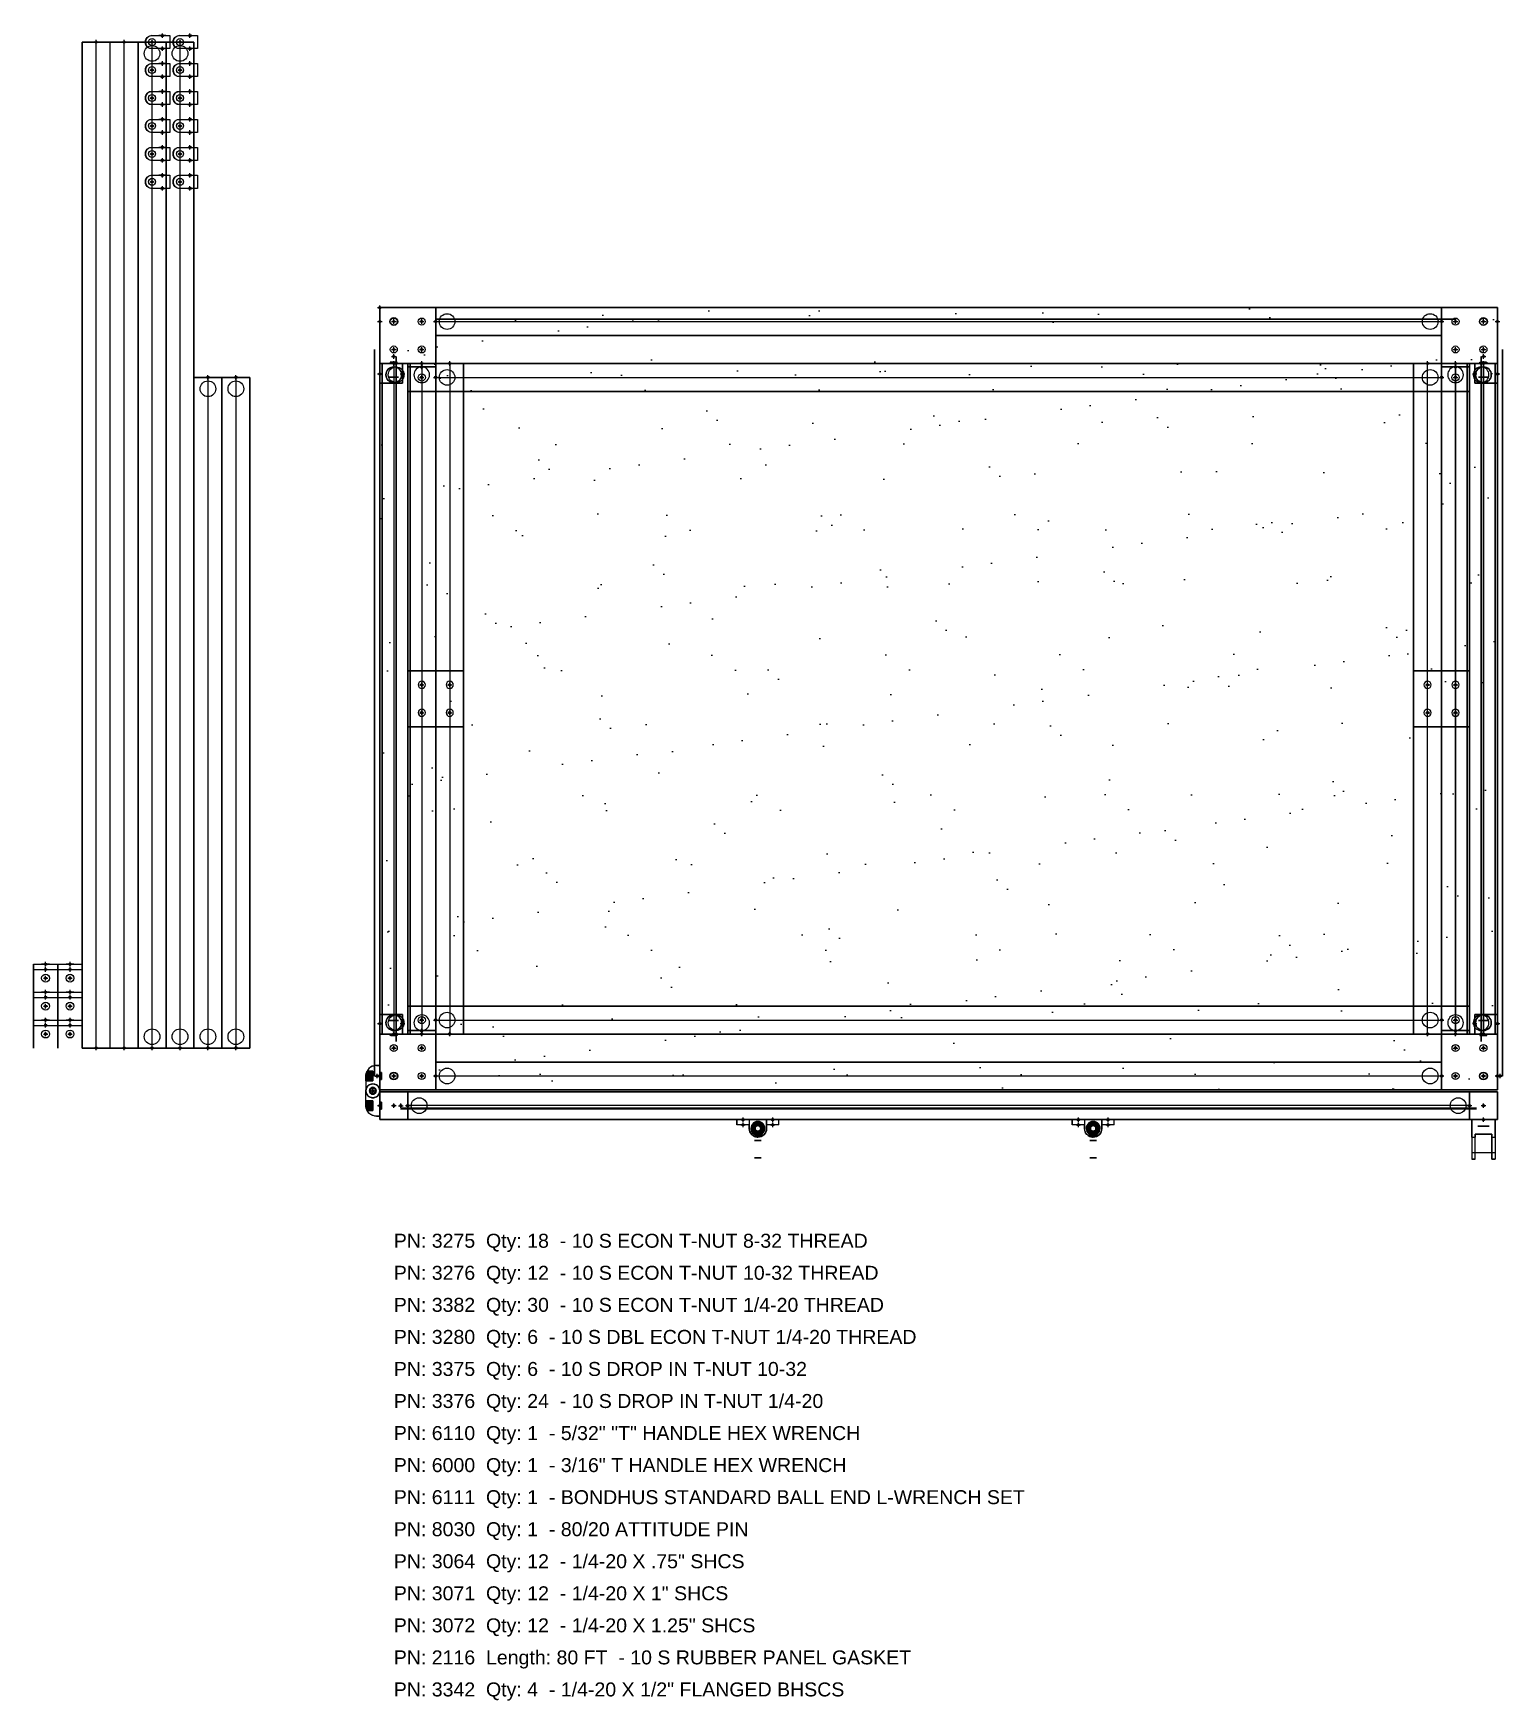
# Model space of a CAD drawing. Header units: inches. Extents: x -12.9 to 39.7, y -22.4 to 37.3.
import ezdxf

# ---------------------------------------------------------------- set-up
doc = ezdxf.new("R2010")
doc.units = ezdxf.units.IN
doc.header["$MEASUREMENT"] = 0
doc.header["$PDMODE"] = 34
doc.header["$PDSIZE"] = 0.08
for name, color, linetype in [('AQME Center Lines', 7, 'Continuous'), ('AQME Holes', 7, 'Continuous'), ('AQME NonGraphical Parts', 7, 'Continuous'), ('AQME Points', 7, 'Continuous'), ('AQME TSlots', 7, 'Continuous')]:
    doc.layers.add(name, color=color, linetype=linetype)
doc.styles.get("Standard").update_dxf_attribs({"font": 'ARIAL.TTF'})

# ---------------------------------------------------------------- blocks, each defined once
blk = doc.blocks.new('AQME_7042_20110812193125')
at = {"layer": 'AQME Holes', "color": 4}
blk.add_circle((0, 0), 0.281, dxfattribs=at)
blk = doc.blocks.new('AQME_7042_20110812193140')
at = {"layer": 'AQME Holes', "color": 4}
blk.add_circle((0, 0), 0.281, dxfattribs=at)
blk = doc.blocks.new('AQME_1010_20110812193141', base_point=(0.5, 0.5))
for points in [[(0, 0), (1, 0), (1, 1), (0, 1)], [(1, 1), (0, 1), (0, 1, 24), (1, 1, 24)], [(0, 1), (0, 0), (0, 0, 24), (0, 1, 24)], [(0, 0, 24), (1, 0, 24), (1, 1, 24), (0, 1, 24)], [(1, 0), (1, 1), (1, 1, 24), (1, 0, 24)], [(0, 0), (1, 0), (1, 0, 24), (0, 0, 24)]]:
    blk.add_3dface(points)
at = {"layer": 'AQME Points', "color": 3}
blk.add_point((0.5, 0.5), dxfattribs=at)
at = {"layer": 'AQME Points', "color": 2}
blk.add_point((0.5, 0.5, 24), dxfattribs=at)
at = {"layer": 'AQME TSlots', "color": 1}
for p, q in [((0.5, 1), (0.5, 1, 24)), ((0, 0.5), (0, 0.5, 24)), ((0.5, 0), (0.5, 0, 24)), ((1, 0.5), (1, 0.5, 24))]:
    blk.add_line(p, q, dxfattribs=at)
at = {"extrusion": (0, 1, 0), "rotation": 179.9999999999998}
blk.add_blockref('AQME_7042_20110812193140', (-0.5, 23.594, 1), dxfattribs=at)
at = {"extrusion": (0, 1, 0)}
blk.add_blockref('AQME_7042_20110812193125', (-0.5, 0.406, 1), dxfattribs=at)
blk = doc.blocks.new('AQME_7042_20120403175557')
at = {"layer": 'AQME Holes', "color": 4}
blk.add_circle((0, 0), 0.281, dxfattribs=at)
blk = doc.blocks.new('AQME_7042_20120403175607')
at = {"layer": 'AQME Holes', "color": 4}
blk.add_circle((0, 0), 0.281, dxfattribs=at)
blk = doc.blocks.new('AQME_1010_20120403175609', base_point=(0.5, 0.5))
for points in [[(0, 0), (1, 0), (1, 1), (0, 1)], [(1, 1), (0, 1), (0, 1, 36), (1, 1, 36)], [(0, 1), (0, 0), (0, 0, 36), (0, 1, 36)], [(0, 0, 36), (1, 0, 36), (1, 1, 36), (0, 1, 36)], [(1, 0), (1, 1), (1, 1, 36), (1, 0, 36)], [(0, 0), (1, 0), (1, 0, 36), (0, 0, 36)]]:
    blk.add_3dface(points)
at = {"layer": 'AQME Points', "color": 3}
blk.add_point((0.5, 0.5), dxfattribs=at)
at = {"layer": 'AQME Points', "color": 2}
blk.add_point((0.5, 0.5, 36), dxfattribs=at)
at = {"layer": 'AQME TSlots', "color": 1}
for p, q in [((0.5, 1), (0.5, 1, 36)), ((0, 0.5), (0, 0.5, 36)), ((0.5, 0), (0.5, 0, 36)), ((1, 0.5), (1, 0.5, 36))]:
    blk.add_line(p, q, dxfattribs=at)
at = {"extrusion": (0, 1, 0), "rotation": 179.9999999999998}
blk.add_blockref('AQME_7042_20120403175557', (-0.5, 35.594, 1), dxfattribs=at)
at = {"extrusion": (0, 1, 0)}
blk.add_blockref('AQME_7042_20120403175607', (-0.5, 0.406, 1), dxfattribs=at)
blk = doc.blocks.new('AQME_7042_20120403180227')
at = {"layer": 'AQME Holes', "color": 4}
blk.add_circle((0, 0), 0.281, dxfattribs=at)
blk = doc.blocks.new('AQME_7042_20120403180235')
at = {"layer": 'AQME Holes', "color": 4}
blk.add_circle((0, 0), 0.281, dxfattribs=at)
blk = doc.blocks.new('AQME_7042_20120403180249')
at = {"layer": 'AQME Holes', "color": 4}
blk.add_circle((0, 0), 0.281, dxfattribs=at)
blk = doc.blocks.new('AQME_7042_20120403180257')
at = {"layer": 'AQME Holes', "color": 4}
blk.add_circle((0, 0), 0.281, dxfattribs=at)
blk = doc.blocks.new('AQME_1030_20120403180258', base_point=(0.5, 0.5))
for points in [[(0, 0), (1, 0), (1, 3), (0, 3)], [(1, 3), (0, 3), (0, 3, 24), (1, 3, 24)], [(0, 3), (0, 0), (0, 0, 24), (0, 3, 24)], [(0, 0, 24), (1, 0, 24), (1, 3, 24), (0, 3, 24)], [(1, 0), (1, 3), (1, 3, 24), (1, 0, 24)], [(0, 0), (1, 0), (1, 0, 24), (0, 0, 24)]]:
    blk.add_3dface(points)
at = {"layer": 'AQME Center Lines', "color": 6}
for p, q in [((0, 2), (0, 2, 24)), ((1, 2), (1, 2, 24)), ((0, 1), (0, 1, 24)), ((1, 1), (1, 1, 24))]:
    blk.add_line(p, q, dxfattribs=at)
at = {"layer": 'AQME Points', "color": 3}
for p in [(0.5, 2.5), (0.5, 1.5), (0.5, 0.5)]:
    blk.add_point(p, dxfattribs=at)
at = {"layer": 'AQME Points', "color": 2}
for p in [(0.5, 2.5, 24), (0.5, 1.5, 24), (0.5, 0.5, 24)]:
    blk.add_point(p, dxfattribs=at)
at = {"layer": 'AQME TSlots', "color": 1}
for p, q in [((0.5, 3), (0.5, 3, 24)), ((0, 2.5), (0, 2.5, 24)), ((1, 2.5), (1, 2.5, 24)), ((0, 1.5), (0, 1.5, 24)), ((1, 1.5), (1, 1.5, 24)), ((0, 0.5), (0, 0.5, 24)), ((0.5, 0), (0.5, 0, 24)), ((1, 0.5), (1, 0.5, 24))]:
    blk.add_line(p, q, dxfattribs=at)
at = {"extrusion": (1, 0, 0), "rotation": 179.9999999999998}
for name, p in [('AQME_7042_20120403180257', (1.5, 23.594, 1)), ('AQME_7042_20120403180249', (0.5, 23.594, 1))]:
    blk.add_blockref(name, p, dxfattribs=at)
at = {"extrusion": (1, 0, 0)}
for name, p in [('AQME_7042_20120403180235', (1.5, 0.406, 1)), ('AQME_7042_20120403180227', (0.5, 0.406, 1))]:
    blk.add_blockref(name, p, dxfattribs=at)
blk = doc.blocks.new('AQME_1010_20120403180636', base_point=(0.5, 0.5))
for points in [[(0, 0), (1, 0), (1, 1), (0, 1)], [(1, 1), (0, 1), (0, 1, 24), (1, 1, 24)], [(0, 1), (0, 0), (0, 0, 24), (0, 1, 24)], [(0, 0, 24), (1, 0, 24), (1, 1, 24), (0, 1, 24)], [(1, 0), (1, 1), (1, 1, 24), (1, 0, 24)], [(0, 0), (1, 0), (1, 0, 24), (0, 0, 24)]]:
    blk.add_3dface(points)
at = {"layer": 'AQME Points', "color": 3}
blk.add_point((0.5, 0.5), dxfattribs=at)
at = {"layer": 'AQME Points', "color": 2}
blk.add_point((0.5, 0.5, 24), dxfattribs=at)
at = {"layer": 'AQME TSlots', "color": 1}
for p, q in [((0.5, 1), (0.5, 1, 24)), ((0, 0.5), (0, 0.5, 24)), ((0.5, 0), (0.5, 0, 24)), ((1, 0.5), (1, 0.5, 24))]:
    blk.add_line(p, q, dxfattribs=at)
blk = doc.blocks.new('AQME_4108_20120403180750')
at = {"color": 1}
blk.add_circle((0, 0.5), 0.129, dxfattribs=at)
at = {"color": 1, "extrusion": (0, 1, 0)}
blk.add_circle((0, 0.5), 0.129, dxfattribs=at)
at = {"color": 3}
for p in [(0, 0.5), (0, 0)]:
    blk.add_point(p, dxfattribs=at)
at = {"color": 2}
blk.add_point((0, 0.5, 0.125), dxfattribs=at)
at = {"color": 2, "extrusion": (0, 1, 0)}
blk.add_point((0, 0.125, 0.5), dxfattribs=at)
at = {"color": 3, "extrusion": (0, 1, 0)}
blk.add_point((0, 0, 0.5), dxfattribs=at)
for points in [[(0.5, 0), (0.5, 1), (-0.5, 1), (-0.5, 0)], [(0.5, 0.125, 0.125), (0.5, 1, 0.125), (-0.5, 1, 0.125), (-0.5, 0.125, 0.125)], [(0.5, 1), (-0.5, 1), (-0.5, 1, 0.125), (0.5, 1, 0.125)], [(0.5, 0.125, 0.125), (-0.5, 0.125, 0.125), (-0.5, 0.125, 1), (0.5, 0.125, 1)], [(-0.5, 0, 1), (0.5, 0, 1), (0.5, 0.125, 1), (-0.5, 0.125, 1)]]:
    blk.add_3dface(points)
for points, invisible_edges in [([(-0.5, 1), (-0.5, 0), (-0.5, 0, 0.125), (-0.5, 1, 0.125)], 4), ([(0.5, 0), (0.5, 1), (0.5, 1, 0.125), (0.5, 0, 0.125)], 4), ([(-0.5, 0.125, 0.125), (-0.5, 0, 0.125), (-0.5, 0, 1), (-0.5, 0.125, 1)], 1), ([(0.5, 0), (-0.5, 0), (-0.5, 0, 0.125), (0.5, 0, 0.125)], 4), ([(-0.5, 0, 0.125), (-0.5, 0, 1), (0.5, 0, 1), (0.5, 0, 0.125)], 8), ([(0.5, 0, 1), (0.5, 0, 0.125), (0.5, 0.125, 0.125), (0.5, 0.125, 1)], 2)]:
    blk.add_3dface(points, dxfattribs=dict(invisible_edges=invisible_edges))
blk = doc.blocks.new('AQME_4108_20120403180811')
at = {"color": 1}
blk.add_circle((0, 0.5), 0.129, dxfattribs=at)
at = {"color": 1, "extrusion": (0, 1, 0)}
blk.add_circle((0, 0.5), 0.129, dxfattribs=at)
at = {"color": 3}
for p in [(0, 0.5), (0, 0)]:
    blk.add_point(p, dxfattribs=at)
at = {"color": 2}
blk.add_point((0, 0.5, 0.125), dxfattribs=at)
at = {"color": 2, "extrusion": (0, 1, 0)}
blk.add_point((0, 0.125, 0.5), dxfattribs=at)
at = {"color": 3, "extrusion": (0, 1, 0)}
blk.add_point((0, 0, 0.5), dxfattribs=at)
for points in [[(0.5, 0), (0.5, 1), (-0.5, 1), (-0.5, 0)], [(0.5, 0.125, 0.125), (0.5, 1, 0.125), (-0.5, 1, 0.125), (-0.5, 0.125, 0.125)], [(0.5, 1), (-0.5, 1), (-0.5, 1, 0.125), (0.5, 1, 0.125)], [(0.5, 0.125, 0.125), (-0.5, 0.125, 0.125), (-0.5, 0.125, 1), (0.5, 0.125, 1)], [(-0.5, 0, 1), (0.5, 0, 1), (0.5, 0.125, 1), (-0.5, 0.125, 1)]]:
    blk.add_3dface(points)
for points, invisible_edges in [([(-0.5, 1), (-0.5, 0), (-0.5, 0, 0.125), (-0.5, 1, 0.125)], 4), ([(0.5, 0), (0.5, 1), (0.5, 1, 0.125), (0.5, 0, 0.125)], 4), ([(-0.5, 0.125, 0.125), (-0.5, 0, 0.125), (-0.5, 0, 1), (-0.5, 0.125, 1)], 1), ([(0.5, 0), (-0.5, 0), (-0.5, 0, 0.125), (0.5, 0, 0.125)], 4), ([(-0.5, 0, 0.125), (-0.5, 0, 1), (0.5, 0, 1), (0.5, 0, 0.125)], 8), ([(0.5, 0, 1), (0.5, 0, 0.125), (0.5, 0.125, 0.125), (0.5, 0.125, 1)], 2)]:
    blk.add_3dface(points, dxfattribs=dict(invisible_edges=invisible_edges))
blk = doc.blocks.new('AQME_4167_20120403184215')
at = {"color": 1}
for centre in [(0, 1), (1, 1), (0, 0), (1, 0)]:
    blk.add_circle(centre, 0.129, dxfattribs=at)
at = {"color": 3}
for p in [(0, 1), (1, 1), (0, 0), (1, 0)]:
    blk.add_point(p, dxfattribs=at)
at = {"color": 2}
for p in [(0, 1, 0.188), (1, 1, 0.188), (0, 0, 0.188), (1, 0, 0.188)]:
    blk.add_point(p, dxfattribs=at)
for points in [[(1.5, 1.5), (-0.5, 1.5), (-0.5, 1.5, 0.188), (1.5, 1.5, 0.188)], [(-0.5, 1.5), (-0.5, -0.5), (-0.5, -0.5, 0.188), (-0.5, 1.5, 0.188)], [(1.5, -0.5), (1.5, 1.5), (1.5, 1.5, 0.188), (1.5, -0.5, 0.188)], [(-0.5, -0.5), (1.5, -0.5), (1.5, -0.5, 0.188), (-0.5, -0.5, 0.188)]]:
    blk.add_3dface(points)
at = {"invisible_edges": 14}
for points in [[(-0.5, 1.5), (1.5, 1.5), (0.5, 0.5)], [(1.5, 1.5, 0.188), (-0.5, 1.5, 0.188), (0.5, 0.5, 0.188)], [(-0.5, -0.5), (-0.5, 1.5), (0.5, 0.5)], [(-0.5, 1.5, 0.188), (-0.5, -0.5, 0.188), (0.5, 0.5, 0.188)], [(1.5, 1.5), (1.5, -0.5), (0.5, 0.5)], [(1.5, -0.5, 0.188), (1.5, 1.5, 0.188), (0.5, 0.5, 0.188)], [(1.5, -0.5), (-0.5, -0.5), (0.5, 0.5)], [(-0.5, -0.5, 0.188), (1.5, -0.5, 0.188), (0.5, 0.5, 0.188)]]:
    blk.add_3dface(points, dxfattribs=at)
blk = doc.blocks.new('AQME_2066_20120404101900- 0')
at = {"extrusion": (0, 1, 0)}
for p, q in [((-0.375, 1.185, 0.123), (-0.375, 1.185)), ((-0.375, 1.185), (-0.125, 1.185)), ((-0.125, 1.185, -0.063), (0.125, 1.185, -0.063)), ((-0.125, 1.185), (-0.125, 1.185, -0.063)), ((0.002, 1.185, 0.5), (0.531, 1.185, 0.5)), ((0.125, 1.185, -0.063), (0.125, 1.185)), ((0.125, 1.185), (0.531, 1.185)), ((-0.375, -0.375, 0.123), (-0.375, -0.375)), ((-0.375, -0.375), (-0.125, -0.375)), ((-0.125, -0.375, -0.063), (0.125, -0.375, -0.063)), ((-0.125, -0.375), (-0.125, -0.375, -0.063)), ((0.002, -0.375, 0.5), (0.531, -0.375, 0.5)), ((0.125, -0.375, -0.063), (0.125, -0.375)), ((0.125, -0.375), (0.531, -0.375))]:
    blk.add_line(p, q, dxfattribs=at)
at = {"color": 1}
for centre in [(0, 1.56, -0.063), (0, 0, -0.063)]:
    blk.add_circle(centre, 0.101, dxfattribs=at)
at = {"extrusion": (0, 1, 0)}
for radius in [0.25, 0.121]:
    blk.add_circle((-0.531, 0.25, 1.155), radius, dxfattribs=at)
at = {"color": 1, "extrusion": (0, 1, 0)}
for centre in [(-0.531, 0.25, 1.155), (-0.531, 0.25, -0.375)]:
    blk.add_circle(centre, 0.0933, dxfattribs=at)
at = {"extrusion": (0, -1, 0)}
for radius in [0.25, 0.121]:
    blk.add_circle((0.531, 0.25, -0.405), radius, dxfattribs=at)
at = {"extrusion": (0, 1, 0)}
for centre, radius, start, end in [((-0.002, 0.123, 1.185), 0.377, 0, 90), ((-0.531, 0.25, 1.185), 0.25, 90, 270), ((-0.002, 0.123, -0.375), 0.377, 0, 90), ((-0.531, 0.25, -0.375), 0.25, 90, 270)]:
    blk.add_arc(centre, radius, start, end, dxfattribs=at)
at = {"color": 2, "extrusion": (0, 1, 0)}
for p in [(0.531, 1.935, 0.25), (0.531, -0.375, 0.25)]:
    blk.add_point(p, dxfattribs=at)
at = {"color": 3}
for p in [(0, 1.56), (0, 0)]:
    blk.add_point(p, dxfattribs=at)
at = {"color": 3, "extrusion": (0, 1, 0)}
blk.add_point((0.531, 1.155, 0.25), dxfattribs=at)
at = {"color": 3, "extrusion": (0, -1, 0)}
blk.add_point((0.531, 0.405, 0.25), dxfattribs=at)
for points, invisible_edges in [([(0.564, 1.935, 0.002), (0.531, 1.935), (-0.375, 1.935), (-0.375, 1.935, 0.029)], 10), ([(0.683, 1.935, 0.051), (0.656, 1.935, 0.033), (-0.375, 1.935, 0.119), (-0.374, 1.935, 0.148)], 10), ([(0.656, 1.935, 0.033), (0.627, 1.935, 0.019), (-0.375, 1.935, 0.089), (-0.375, 1.935, 0.119)], 10), ([(0.627, 1.935, 0.019), (0.596, 1.935, 0.008), (-0.375, 1.935, 0.059), (-0.375, 1.935, 0.089)], 10), ([(0.596, 1.935, 0.008), (0.564, 1.935, 0.002), (-0.375, 1.935, 0.029), (-0.375, 1.935, 0.059)], 10), ([(0.708, 1.935, 0.073), (0.683, 1.935, 0.051), (-0.374, 1.935, 0.148), (-0.371, 1.935, 0.178)], 10), ([(0.729, 1.935, 0.097), (0.708, 1.935, 0.073), (-0.371, 1.935, 0.178), (-0.365, 1.935, 0.207)], 10), ([(0.748, 1.935, 0.125), (0.729, 1.935, 0.097), (-0.365, 1.935, 0.207), (-0.357, 1.935, 0.236)], 10), ([(0.762, 1.935, 0.154), (0.748, 1.935, 0.125), (-0.357, 1.935, 0.236), (-0.347, 1.935, 0.264)], 10), ([(0.772, 1.935, 0.185), (0.762, 1.935, 0.154), (-0.347, 1.935, 0.264), (-0.335, 1.935, 0.291)], 10), ([(0.779, 1.935, 0.217), (0.772, 1.935, 0.185), (-0.335, 1.935, 0.291), (-0.321, 1.935, 0.317)], 10), ([(0.781, 1.935, 0.25), (0.779, 1.935, 0.217), (-0.321, 1.935, 0.317), (-0.304, 1.935, 0.342)], 10), ([(0.779, 1.935, 0.282), (0.781, 1.935, 0.25), (-0.304, 1.935, 0.342), (-0.286, 1.935, 0.366)], 10), ([(0.772, 1.935, 0.314), (0.779, 1.935, 0.282), (-0.286, 1.935, 0.366), (-0.266, 1.935, 0.388)], 10), ([(0.762, 1.935, 0.345), (0.772, 1.935, 0.314), (-0.266, 1.935, 0.388), (-0.244, 1.935, 0.408)], 10), ([(0.748, 1.935, 0.375), (0.762, 1.935, 0.345), (-0.244, 1.935, 0.408), (-0.221, 1.935, 0.427)], 10), ([(0.729, 1.935, 0.402), (0.748, 1.935, 0.375), (-0.221, 1.935, 0.427), (-0.196, 1.935, 0.443)], 10), ([(0.708, 1.935, 0.426), (0.729, 1.935, 0.402), (-0.196, 1.935, 0.443), (-0.17, 1.935, 0.458)], 10), ([(0.683, 1.935, 0.448), (0.708, 1.935, 0.426), (-0.17, 1.935, 0.458), (-0.143, 1.935, 0.47)], 10), ([(0.656, 1.935, 0.466), (0.683, 1.935, 0.448), (-0.143, 1.935, 0.47), (-0.115, 1.935, 0.481)], 10), ([(0.125, 1.935), (0.125, 1.935, -0.063), (-0.125, 1.935, -0.063), (-0.125, 1.935)], 8), ([(0.627, 1.935, 0.48), (0.656, 1.935, 0.466), (-0.115, 1.935, 0.481), (-0.087, 1.935, 0.489)], 10), ([(0.596, 1.935, 0.491), (0.627, 1.935, 0.48), (-0.087, 1.935, 0.489), (-0.057, 1.935, 0.495)], 10), ([(0.564, 1.935, 0.497), (0.596, 1.935, 0.491), (-0.057, 1.935, 0.495), (-0.028, 1.935, 0.498)], 10), ([(0.531, 1.935, 0.5), (0.564, 1.935, 0.497), (-0.028, 1.935, 0.498), (0.002, 1.935, 0.5)], 10), ([(0.564, 1.185, 0.002), (0.531, 1.185), (-0.375, 1.185), (-0.375, 1.185, 0.029)], 10), ([(0.683, 1.185, 0.051), (0.656, 1.185, 0.033), (-0.375, 1.185, 0.119), (-0.374, 1.185, 0.148)], 10), ([(0.596, 1.185, 0.008), (0.564, 1.185, 0.002), (-0.375, 1.185, 0.029), (-0.375, 1.185, 0.059)], 10), ([(0.627, 1.185, 0.019), (0.596, 1.185, 0.008), (-0.375, 1.185, 0.059), (-0.375, 1.185, 0.089)], 10), ([(0.656, 1.185, 0.033), (0.627, 1.185, 0.019), (-0.375, 1.185, 0.089), (-0.375, 1.185, 0.119)], 10), ([(0.708, 1.185, 0.073), (0.683, 1.185, 0.051), (-0.374, 1.185, 0.148), (-0.371, 1.185, 0.178)], 10), ([(0.729, 1.185, 0.097), (0.708, 1.185, 0.073), (-0.371, 1.185, 0.178), (-0.365, 1.185, 0.207)], 10), ([(0.748, 1.185, 0.125), (0.729, 1.185, 0.097), (-0.365, 1.185, 0.207), (-0.357, 1.185, 0.236)], 10), ([(0.762, 1.185, 0.154), (0.748, 1.185, 0.125), (-0.357, 1.185, 0.236), (-0.347, 1.185, 0.264)], 10), ([(0.772, 1.185, 0.185), (0.762, 1.185, 0.154), (-0.347, 1.185, 0.264), (-0.335, 1.185, 0.291)], 10), ([(0.779, 1.185, 0.217), (0.772, 1.185, 0.185), (-0.335, 1.185, 0.291), (-0.321, 1.185, 0.317)], 10), ([(0.781, 1.185, 0.25), (0.779, 1.185, 0.217), (-0.321, 1.185, 0.317), (-0.304, 1.185, 0.342)], 10), ([(0.779, 1.185, 0.282), (0.781, 1.185, 0.25), (-0.304, 1.185, 0.342), (-0.286, 1.185, 0.366)], 10), ([(0.772, 1.185, 0.314), (0.779, 1.185, 0.282), (-0.286, 1.185, 0.366), (-0.266, 1.185, 0.388)], 10), ([(0.762, 1.185, 0.345), (0.772, 1.185, 0.314), (-0.266, 1.185, 0.388), (-0.244, 1.185, 0.408)], 10), ([(0.748, 1.185, 0.375), (0.762, 1.185, 0.345), (-0.244, 1.185, 0.408), (-0.221, 1.185, 0.427)], 10), ([(0.729, 1.185, 0.402), (0.748, 1.185, 0.375), (-0.221, 1.185, 0.427), (-0.196, 1.185, 0.443)], 10), ([(0.708, 1.185, 0.426), (0.729, 1.185, 0.402), (-0.196, 1.185, 0.443), (-0.17, 1.185, 0.458)], 10), ([(0.683, 1.185, 0.448), (0.708, 1.185, 0.426), (-0.17, 1.185, 0.458), (-0.143, 1.185, 0.47)], 10), ([(0.656, 1.185, 0.466), (0.683, 1.185, 0.448), (-0.143, 1.185, 0.47), (-0.115, 1.185, 0.481)], 10), ([(0.125, 1.185), (0.125, 1.185, -0.063), (-0.125, 1.185, -0.063), (-0.125, 1.185)], 8), ([(0.627, 1.185, 0.48), (0.656, 1.185, 0.466), (-0.115, 1.185, 0.481), (-0.087, 1.185, 0.489)], 10), ([(0.596, 1.185, 0.491), (0.627, 1.185, 0.48), (-0.087, 1.185, 0.489), (-0.057, 1.185, 0.495)], 10), ([(0.564, 1.185, 0.497), (0.596, 1.185, 0.491), (-0.057, 1.185, 0.495), (-0.028, 1.185, 0.498)], 10), ([(0.531, 1.185, 0.5), (0.564, 1.185, 0.497), (-0.028, 1.185, 0.498), (0.002, 1.185, 0.5)], 10), ([(0.29, 1.155, 0.185), (0.281, 1.155, 0.25), (0.41, 1.155, 0.25), (0.414, 1.155, 0.218)], 14), ([(0.281, 1.155, 0.25), (0.29, 1.155, 0.314), (0.414, 1.155, 0.281), (0.41, 1.155, 0.25)], 14), ([(0.29, 1.155, 0.314), (0.314, 1.155, 0.375), (0.426, 1.155, 0.31), (0.414, 1.155, 0.281)], 14), ([(0.314, 1.155, 0.125), (0.29, 1.155, 0.185), (0.414, 1.155, 0.218), (0.426, 1.155, 0.189)], 14), ([(0.314, 1.155, 0.375), (0.354, 1.155, 0.426), (0.445, 1.155, 0.335), (0.426, 1.155, 0.31)], 14), ([(0.354, 1.155, 0.073), (0.314, 1.155, 0.125), (0.426, 1.155, 0.189), (0.445, 1.155, 0.164)], 14), ([(0.354, 1.155, 0.426), (0.406, 1.155, 0.466), (0.47, 1.155, 0.354), (0.445, 1.155, 0.335)], 14), ([(0.406, 1.155, 0.033), (0.354, 1.155, 0.073), (0.445, 1.155, 0.164), (0.47, 1.155, 0.145)], 14), ([(0.406, 1.155, 0.466), (0.466, 1.155, 0.491), (0.5, 1.155, 0.366), (0.47, 1.155, 0.354)], 14), ([(0.466, 1.155, 0.008), (0.406, 1.155, 0.033), (0.47, 1.155, 0.145), (0.5, 1.155, 0.133)], 14), ([(0.41, 0.795, 0.25), (0.531, 0.795, 0.25), (0.531, 0.795, 0.25), (0.414, 0.795, 0.218)], 7), ([(0.414, 0.795, 0.281), (0.531, 0.795, 0.25), (0.531, 0.795, 0.25), (0.41, 0.795, 0.25)], 7), ([(0.414, 0.765, 0.281), (0.531, 0.765, 0.25), (0.531, 0.765, 0.25), (0.41, 0.765, 0.25)], 7), ([(0.41, 0.765, 0.25), (0.531, 0.765, 0.25), (0.531, 0.765, 0.25), (0.414, 0.765, 0.218)], 7), ([(0.414, 0.795, 0.218), (0.531, 0.795, 0.25), (0.531, 0.795, 0.25), (0.426, 0.795, 0.189)], 7), ([(0.426, 0.795, 0.31), (0.531, 0.795, 0.25), (0.531, 0.795, 0.25), (0.414, 0.795, 0.281)], 7), ([(0.426, 0.765, 0.31), (0.531, 0.765, 0.25), (0.531, 0.765, 0.25), (0.414, 0.765, 0.281)], 7), ([(0.414, 0.765, 0.218), (0.531, 0.765, 0.25), (0.531, 0.765, 0.25), (0.426, 0.765, 0.189)], 7), ([(0.426, 0.795, 0.189), (0.531, 0.795, 0.25), (0.531, 0.795, 0.25), (0.445, 0.795, 0.164)], 7), ([(0.445, 0.795, 0.335), (0.531, 0.795, 0.25), (0.531, 0.795, 0.25), (0.426, 0.795, 0.31)], 7), ([(0.445, 0.765, 0.335), (0.531, 0.765, 0.25), (0.531, 0.765, 0.25), (0.426, 0.765, 0.31)], 7), ([(0.426, 0.765, 0.189), (0.531, 0.765, 0.25), (0.531, 0.765, 0.25), (0.445, 0.765, 0.164)], 7), ([(0.445, 0.795, 0.164), (0.531, 0.795, 0.25), (0.531, 0.795, 0.25), (0.47, 0.795, 0.145)], 7), ([(0.47, 0.795, 0.354), (0.531, 0.795, 0.25), (0.531, 0.795, 0.25), (0.445, 0.795, 0.335)], 7), ([(0.47, 0.765, 0.354), (0.531, 0.765, 0.25), (0.531, 0.765, 0.25), (0.445, 0.765, 0.335)], 7), ([(0.445, 0.765, 0.164), (0.531, 0.765, 0.25), (0.531, 0.765, 0.25), (0.47, 0.765, 0.145)], 7), ([(0.531, 1.155), (0.466, 1.155, 0.008), (0.5, 1.155, 0.133), (0.531, 1.155, 0.129)], 14), ([(0.466, 1.155, 0.491), (0.531, 1.155, 0.5), (0.531, 1.155, 0.371), (0.5, 1.155, 0.366)], 14), ([(0.47, 0.795, 0.145), (0.531, 0.795, 0.25), (0.531, 0.795, 0.25), (0.5, 0.795, 0.133)], 7), ([(0.5, 0.795, 0.366), (0.531, 0.795, 0.25), (0.531, 0.795, 0.25), (0.47, 0.795, 0.354)], 7), ([(0.5, 0.765, 0.366), (0.531, 0.765, 0.25), (0.531, 0.765, 0.25), (0.47, 0.765, 0.354)], 7), ([(0.47, 0.765, 0.145), (0.531, 0.765, 0.25), (0.531, 0.765, 0.25), (0.5, 0.765, 0.133)], 7), ([(0.5, 0.795, 0.133), (0.531, 0.795, 0.25), (0.531, 0.795, 0.25), (0.531, 0.795, 0.129)], 7), ([(0.531, 0.795, 0.371), (0.531, 0.795, 0.25), (0.531, 0.795, 0.25), (0.5, 0.795, 0.366)], 7), ([(0.531, 0.765, 0.371), (0.531, 0.765, 0.25), (0.531, 0.765, 0.25), (0.5, 0.765, 0.366)], 7), ([(0.5, 0.765, 0.133), (0.531, 0.765, 0.25), (0.531, 0.765, 0.25), (0.531, 0.765, 0.129)], 7), ([(0.596, 1.155, 0.008), (0.531, 1.155), (0.531, 1.155, 0.129), (0.562, 1.155, 0.133)], 14), ([(0.531, 1.155, 0.5), (0.596, 1.155, 0.491), (0.562, 1.155, 0.366), (0.531, 1.155, 0.371)], 14), ([(0.648, 0.795, 0.218), (0.531, 0.795, 0.25), (0.531, 0.795, 0.25), (0.652, 0.795, 0.25)], 7), ([(0.636, 0.795, 0.189), (0.531, 0.795, 0.25), (0.531, 0.795, 0.25), (0.648, 0.795, 0.218)], 7), ([(0.617, 0.795, 0.164), (0.531, 0.795, 0.25), (0.531, 0.795, 0.25), (0.636, 0.795, 0.189)], 7), ([(0.591, 0.795, 0.145), (0.531, 0.795, 0.25), (0.531, 0.795, 0.25), (0.617, 0.795, 0.164)], 7), ([(0.562, 0.795, 0.133), (0.531, 0.795, 0.25), (0.531, 0.795, 0.25), (0.591, 0.795, 0.145)], 7), ([(0.591, 0.795, 0.354), (0.531, 0.795, 0.25), (0.531, 0.795, 0.25), (0.562, 0.795, 0.366)], 7), ([(0.617, 0.795, 0.335), (0.531, 0.795, 0.25), (0.531, 0.795, 0.25), (0.591, 0.795, 0.354)], 7), ([(0.636, 0.795, 0.31), (0.531, 0.795, 0.25), (0.531, 0.795, 0.25), (0.617, 0.795, 0.335)], 7), ([(0.648, 0.795, 0.281), (0.531, 0.795, 0.25), (0.531, 0.795, 0.25), (0.636, 0.795, 0.31)], 7), ([(0.652, 0.795, 0.25), (0.531, 0.795, 0.25), (0.531, 0.795, 0.25), (0.648, 0.795, 0.281)], 7), ([(0.531, 0.795, 0.129), (0.531, 0.795, 0.25), (0.531, 0.795, 0.25), (0.562, 0.795, 0.133)], 7), ([(0.562, 0.795, 0.366), (0.531, 0.795, 0.25), (0.531, 0.795, 0.25), (0.531, 0.795, 0.371)], 7), ([(0.652, 0.765, 0.25), (0.531, 0.765, 0.25), (0.531, 0.765, 0.25), (0.648, 0.765, 0.281)], 7), ([(0.591, 0.765, 0.354), (0.531, 0.765, 0.25), (0.531, 0.765, 0.25), (0.562, 0.765, 0.366)], 7), ([(0.617, 0.765, 0.335), (0.531, 0.765, 0.25), (0.531, 0.765, 0.25), (0.591, 0.765, 0.354)], 7), ([(0.636, 0.765, 0.31), (0.531, 0.765, 0.25), (0.531, 0.765, 0.25), (0.617, 0.765, 0.335)], 7), ([(0.648, 0.765, 0.281), (0.531, 0.765, 0.25), (0.531, 0.765, 0.25), (0.636, 0.765, 0.31)], 7), ([(0.591, 0.765, 0.145), (0.531, 0.765, 0.25), (0.531, 0.765, 0.25), (0.617, 0.765, 0.164)], 7), ([(0.562, 0.765, 0.133), (0.531, 0.765, 0.25), (0.531, 0.765, 0.25), (0.591, 0.765, 0.145)], 7), ([(0.636, 0.765, 0.189), (0.531, 0.765, 0.25), (0.531, 0.765, 0.25), (0.648, 0.765, 0.218)], 7), ([(0.617, 0.765, 0.164), (0.531, 0.765, 0.25), (0.531, 0.765, 0.25), (0.636, 0.765, 0.189)], 7), ([(0.648, 0.765, 0.218), (0.531, 0.765, 0.25), (0.531, 0.765, 0.25), (0.652, 0.765, 0.25)], 7), ([(0.562, 0.765, 0.366), (0.531, 0.765, 0.25), (0.531, 0.765, 0.25), (0.531, 0.765, 0.371)], 7), ([(0.531, 0.765, 0.129), (0.531, 0.765, 0.25), (0.531, 0.765, 0.25), (0.562, 0.765, 0.133)], 7), ([(0.596, 1.155, 0.491), (0.656, 1.155, 0.466), (0.591, 1.155, 0.354), (0.562, 1.155, 0.366)], 14), ([(0.656, 1.155, 0.033), (0.596, 1.155, 0.008), (0.562, 1.155, 0.133), (0.591, 1.155, 0.145)], 14), ([(0.656, 1.155, 0.466), (0.708, 1.155, 0.426), (0.617, 1.155, 0.335), (0.591, 1.155, 0.354)], 14), ([(0.708, 1.155, 0.073), (0.656, 1.155, 0.033), (0.591, 1.155, 0.145), (0.617, 1.155, 0.164)], 14), ([(0.708, 1.155, 0.426), (0.748, 1.155, 0.375), (0.636, 1.155, 0.31), (0.617, 1.155, 0.335)], 14), ([(0.748, 1.155, 0.125), (0.708, 1.155, 0.073), (0.617, 1.155, 0.164), (0.636, 1.155, 0.189)], 14), ([(0.748, 1.155, 0.375), (0.772, 1.155, 0.314), (0.648, 1.155, 0.281), (0.636, 1.155, 0.31)], 14), ([(0.772, 1.155, 0.185), (0.748, 1.155, 0.125), (0.636, 1.155, 0.189), (0.648, 1.155, 0.218)], 14), ([(0.781, 1.155, 0.25), (0.772, 1.155, 0.185), (0.648, 1.155, 0.218), (0.652, 1.155, 0.25)], 14), ([(0.772, 1.155, 0.314), (0.781, 1.155, 0.25), (0.652, 1.155, 0.25), (0.648, 1.155, 0.281)], 14), ([(0.564, 0.375, 0.002), (0.531, 0.375), (-0.375, 0.375), (-0.375, 0.375, 0.029)], 10), ([(0.656, 0.375, 0.033), (0.627, 0.375, 0.019), (-0.375, 0.375, 0.089), (-0.375, 0.375, 0.119)], 10), ([(0.683, 0.375, 0.051), (0.656, 0.375, 0.033), (-0.375, 0.375, 0.119), (-0.374, 0.375, 0.148)], 10), ([(0.627, 0.375, 0.019), (0.596, 0.375, 0.008), (-0.375, 0.375, 0.059), (-0.375, 0.375, 0.089)], 10), ([(0.596, 0.375, 0.008), (0.564, 0.375, 0.002), (-0.375, 0.375, 0.029), (-0.375, 0.375, 0.059)], 10), ([(0.708, 0.375, 0.073), (0.683, 0.375, 0.051), (-0.374, 0.375, 0.148), (-0.371, 0.375, 0.178)], 10), ([(0.729, 0.375, 0.097), (0.708, 0.375, 0.073), (-0.371, 0.375, 0.178), (-0.365, 0.375, 0.207)], 10), ([(0.748, 0.375, 0.125), (0.729, 0.375, 0.097), (-0.365, 0.375, 0.207), (-0.357, 0.375, 0.236)], 10), ([(0.762, 0.375, 0.154), (0.748, 0.375, 0.125), (-0.357, 0.375, 0.236), (-0.347, 0.375, 0.264)], 10), ([(0.772, 0.375, 0.185), (0.762, 0.375, 0.154), (-0.347, 0.375, 0.264), (-0.335, 0.375, 0.291)], 10), ([(0.779, 0.375, 0.217), (0.772, 0.375, 0.185), (-0.335, 0.375, 0.291), (-0.321, 0.375, 0.317)], 10), ([(0.781, 0.375, 0.25), (0.779, 0.375, 0.217), (-0.321, 0.375, 0.317), (-0.304, 0.375, 0.342)], 10), ([(0.779, 0.375, 0.282), (0.781, 0.375, 0.25), (-0.304, 0.375, 0.342), (-0.286, 0.375, 0.366)], 10), ([(0.772, 0.375, 0.314), (0.779, 0.375, 0.282), (-0.286, 0.375, 0.366), (-0.266, 0.375, 0.388)], 10), ([(0.762, 0.375, 0.345), (0.772, 0.375, 0.314), (-0.266, 0.375, 0.388), (-0.244, 0.375, 0.408)], 10), ([(0.748, 0.375, 0.375), (0.762, 0.375, 0.345), (-0.244, 0.375, 0.408), (-0.221, 0.375, 0.427)], 10), ([(0.729, 0.375, 0.402), (0.748, 0.375, 0.375), (-0.221, 0.375, 0.427), (-0.196, 0.375, 0.443)], 10), ([(0.708, 0.375, 0.426), (0.729, 0.375, 0.402), (-0.196, 0.375, 0.443), (-0.17, 0.375, 0.458)], 10), ([(0.683, 0.375, 0.448), (0.708, 0.375, 0.426), (-0.17, 0.375, 0.458), (-0.143, 0.375, 0.47)], 10), ([(0.656, 0.375, 0.466), (0.683, 0.375, 0.448), (-0.143, 0.375, 0.47), (-0.115, 0.375, 0.481)], 10), ([(0.125, 0.375), (0.125, 0.375, -0.063), (-0.125, 0.375, -0.063), (-0.125, 0.375)], 8), ([(0.627, 0.375, 0.48), (0.656, 0.375, 0.466), (-0.115, 0.375, 0.481), (-0.087, 0.375, 0.489)], 10), ([(0.596, 0.375, 0.491), (0.627, 0.375, 0.48), (-0.087, 0.375, 0.489), (-0.057, 0.375, 0.495)], 10), ([(0.564, 0.375, 0.497), (0.596, 0.375, 0.491), (-0.057, 0.375, 0.495), (-0.028, 0.375, 0.498)], 10), ([(0.531, 0.375, 0.5), (0.564, 0.375, 0.497), (-0.028, 0.375, 0.498), (0.002, 0.375, 0.5)], 10), ([(0.281, 0.405, 0.25), (0.29, 0.405, 0.314), (0.414, 0.405, 0.281), (0.41, 0.405, 0.25)], 14), ([(0.29, 0.405, 0.185), (0.281, 0.405, 0.25), (0.41, 0.405, 0.25), (0.414, 0.405, 0.218)], 14), ([(0.29, 0.405, 0.314), (0.314, 0.405, 0.375), (0.426, 0.405, 0.31), (0.414, 0.405, 0.281)], 14), ([(0.314, 0.405, 0.125), (0.29, 0.405, 0.185), (0.414, 0.405, 0.218), (0.426, 0.405, 0.189)], 14), ([(0.314, 0.405, 0.375), (0.354, 0.405, 0.426), (0.445, 0.405, 0.335), (0.426, 0.405, 0.31)], 14), ([(0.354, 0.405, 0.073), (0.314, 0.405, 0.125), (0.426, 0.405, 0.189), (0.445, 0.405, 0.164)], 14), ([(0.354, 0.405, 0.426), (0.406, 0.405, 0.466), (0.47, 0.405, 0.354), (0.445, 0.405, 0.335)], 14), ([(0.406, 0.405, 0.033), (0.354, 0.405, 0.073), (0.445, 0.405, 0.164), (0.47, 0.405, 0.145)], 14), ([(0.406, 0.405, 0.466), (0.466, 0.405, 0.491), (0.5, 0.405, 0.366), (0.47, 0.405, 0.354)], 14), ([(0.466, 0.405, 0.008), (0.406, 0.405, 0.033), (0.47, 0.405, 0.145), (0.5, 0.405, 0.133)], 14), ([(0.531, 0.405), (0.466, 0.405, 0.008), (0.5, 0.405, 0.133), (0.531, 0.405, 0.129)], 14), ([(0.466, 0.405, 0.491), (0.531, 0.405, 0.5), (0.531, 0.405, 0.371), (0.5, 0.405, 0.366)], 14), ([(0.596, 0.405, 0.008), (0.531, 0.405), (0.531, 0.405, 0.129), (0.562, 0.405, 0.133)], 14), ([(0.531, 0.405, 0.5), (0.596, 0.405, 0.491), (0.562, 0.405, 0.366), (0.531, 0.405, 0.371)], 14), ([(0.596, 0.405, 0.491), (0.656, 0.405, 0.466), (0.591, 0.405, 0.354), (0.562, 0.405, 0.366)], 14), ([(0.656, 0.405, 0.033), (0.596, 0.405, 0.008), (0.562, 0.405, 0.133), (0.591, 0.405, 0.145)], 14), ([(0.656, 0.405, 0.466), (0.708, 0.405, 0.426), (0.617, 0.405, 0.335), (0.591, 0.405, 0.354)], 14), ([(0.708, 0.405, 0.073), (0.656, 0.405, 0.033), (0.591, 0.405, 0.145), (0.617, 0.405, 0.164)], 14), ([(0.708, 0.405, 0.426), (0.748, 0.405, 0.375), (0.636, 0.405, 0.31), (0.617, 0.405, 0.335)], 14), ([(0.748, 0.405, 0.125), (0.708, 0.405, 0.073), (0.617, 0.405, 0.164), (0.636, 0.405, 0.189)], 14), ([(0.748, 0.405, 0.375), (0.772, 0.405, 0.314), (0.648, 0.405, 0.281), (0.636, 0.405, 0.31)], 14), ([(0.772, 0.405, 0.185), (0.748, 0.405, 0.125), (0.636, 0.405, 0.189), (0.648, 0.405, 0.218)], 14), ([(0.772, 0.405, 0.314), (0.781, 0.405, 0.25), (0.652, 0.405, 0.25), (0.648, 0.405, 0.281)], 14), ([(0.781, 0.405, 0.25), (0.772, 0.405, 0.185), (0.648, 0.405, 0.218), (0.652, 0.405, 0.25)], 14), ([(0.564, -0.375, 0.002), (0.531, -0.375), (-0.375, -0.375), (-0.375, -0.375, 0.029)], 10), ([(0.656, -0.375, 0.033), (0.627, -0.375, 0.019), (-0.375, -0.375, 0.089), (-0.375, -0.375, 0.119)], 10), ([(0.683, -0.375, 0.051), (0.656, -0.375, 0.033), (-0.375, -0.375, 0.119), (-0.374, -0.375, 0.148)], 10), ([(0.596, -0.375, 0.008), (0.564, -0.375, 0.002), (-0.375, -0.375, 0.029), (-0.375, -0.375, 0.059)], 10), ([(0.627, -0.375, 0.019), (0.596, -0.375, 0.008), (-0.375, -0.375, 0.059), (-0.375, -0.375, 0.089)], 10), ([(0.708, -0.375, 0.073), (0.683, -0.375, 0.051), (-0.374, -0.375, 0.148), (-0.371, -0.375, 0.178)], 10), ([(0.729, -0.375, 0.097), (0.708, -0.375, 0.073), (-0.371, -0.375, 0.178), (-0.365, -0.375, 0.207)], 10), ([(0.748, -0.375, 0.125), (0.729, -0.375, 0.097), (-0.365, -0.375, 0.207), (-0.357, -0.375, 0.236)], 10), ([(0.762, -0.375, 0.154), (0.748, -0.375, 0.125), (-0.357, -0.375, 0.236), (-0.347, -0.375, 0.264)], 10), ([(0.772, -0.375, 0.185), (0.762, -0.375, 0.154), (-0.347, -0.375, 0.264), (-0.335, -0.375, 0.291)], 10), ([(0.779, -0.375, 0.217), (0.772, -0.375, 0.185), (-0.335, -0.375, 0.291), (-0.321, -0.375, 0.317)], 10), ([(0.781, -0.375, 0.25), (0.779, -0.375, 0.217), (-0.321, -0.375, 0.317), (-0.304, -0.375, 0.342)], 10), ([(0.779, -0.375, 0.282), (0.781, -0.375, 0.25), (-0.304, -0.375, 0.342), (-0.286, -0.375, 0.366)], 10), ([(0.772, -0.375, 0.314), (0.779, -0.375, 0.282), (-0.286, -0.375, 0.366), (-0.266, -0.375, 0.388)], 10), ([(0.762, -0.375, 0.345), (0.772, -0.375, 0.314), (-0.266, -0.375, 0.388), (-0.244, -0.375, 0.408)], 10), ([(0.748, -0.375, 0.375), (0.762, -0.375, 0.345), (-0.244, -0.375, 0.408), (-0.221, -0.375, 0.427)], 10), ([(0.729, -0.375, 0.402), (0.748, -0.375, 0.375), (-0.221, -0.375, 0.427), (-0.196, -0.375, 0.443)], 10), ([(0.708, -0.375, 0.426), (0.729, -0.375, 0.402), (-0.196, -0.375, 0.443), (-0.17, -0.375, 0.458)], 10), ([(0.683, -0.375, 0.448), (0.708, -0.375, 0.426), (-0.17, -0.375, 0.458), (-0.143, -0.375, 0.47)], 10), ([(0.656, -0.375, 0.466), (0.683, -0.375, 0.448), (-0.143, -0.375, 0.47), (-0.115, -0.375, 0.481)], 10), ([(0.125, -0.375), (0.125, -0.375, -0.063), (-0.125, -0.375, -0.063), (-0.125, -0.375)], 8), ([(0.627, -0.375, 0.48), (0.656, -0.375, 0.466), (-0.115, -0.375, 0.481), (-0.087, -0.375, 0.489)], 10), ([(0.596, -0.375, 0.491), (0.627, -0.375, 0.48), (-0.087, -0.375, 0.489), (-0.057, -0.375, 0.495)], 10), ([(0.564, -0.375, 0.497), (0.596, -0.375, 0.491), (-0.057, -0.375, 0.495), (-0.028, -0.375, 0.498)], 10), ([(0.531, -0.375, 0.5), (0.564, -0.375, 0.497), (-0.028, -0.375, 0.498), (0.002, -0.375, 0.5)], 10)]:
    blk.add_3dface(points, dxfattribs=dict(invisible_edges=invisible_edges))
at = {"color": 1}
for points in [[(-0.172, 1.56, 0.459), (-0.166, 1.605, 0.462), (-0.166, 1.604, 0.25), (-0.172, 1.56, 0.25)], [(-0.166, 1.515, 0.462), (-0.172, 1.56, 0.459), (-0.172, 1.56, 0.25), (-0.166, 1.516, 0.25)], [(-0.166, 1.605, 0.462), (-0.149, 1.646, 0.469), (-0.149, 1.646, 0.25), (-0.166, 1.604, 0.25)], [(-0.149, 1.474, 0.469), (-0.166, 1.515, 0.462), (-0.166, 1.516, 0.25), (-0.149, 1.474, 0.25)], [(-0.149, 1.646, 0.469), (-0.122, 1.681, 0.48), (-0.121, 1.681, 0.25), (-0.149, 1.646, 0.25)], [(-0.122, 1.439, 0.48), (-0.149, 1.474, 0.469), (-0.149, 1.474, 0.25), (-0.121, 1.439, 0.25)], [(-0.122, 1.681, 0.48), (-0.087, 1.708, 0.49), (-0.086, 1.709, 0.25), (-0.121, 1.681, 0.25)], [(-0.087, 1.412, 0.49), (-0.122, 1.439, 0.48), (-0.121, 1.439, 0.25), (-0.086, 1.411, 0.25)], [(-0.087, 1.708, 0.49), (-0.046, 1.725, 0.497), (-0.044, 1.726, 0.25), (-0.086, 1.709, 0.25)], [(-0.046, 1.395, 0.497), (-0.087, 1.412, 0.49), (-0.086, 1.411, 0.25), (-0.044, 1.394, 0.25)], [(-0.046, 1.725, 0.497), (-0.001, 1.731, 0.5), (0, 1.732, 0.25), (-0.044, 1.726, 0.25)], [(-0.001, 1.389, 0.5), (-0.046, 1.395, 0.497), (-0.044, 1.394, 0.25), (0, 1.388, 0.25)], [(0.043, 1.726, 0.5), (-0.001, 1.731, 0.5), (0, 1.732, 0.25), (0.044, 1.726, 0.25)], [(-0.001, 1.389, 0.5), (0.043, 1.394, 0.5), (0.044, 1.394, 0.25), (0, 1.388, 0.25)], [(0.085, 1.709, 0.5), (0.043, 1.726, 0.5), (0.044, 1.726, 0.25), (0.086, 1.709, 0.25)], [(0.043, 1.394, 0.5), (0.085, 1.411, 0.5), (0.086, 1.411, 0.25), (0.044, 1.394, 0.25)], [(0.121, 1.682, 0.5), (0.085, 1.709, 0.5), (0.086, 1.709, 0.25), (0.121, 1.681, 0.25)], [(0.085, 1.411, 0.5), (0.121, 1.438, 0.5), (0.121, 1.439, 0.25), (0.086, 1.411, 0.25)], [(0.148, 1.646, 0.5), (0.121, 1.682, 0.5), (0.121, 1.681, 0.25), (0.149, 1.646, 0.25)], [(0.121, 1.438, 0.5), (0.148, 1.474, 0.5), (0.149, 1.474, 0.25), (0.121, 1.439, 0.25)], [(0.166, 1.605, 0.5), (0.148, 1.646, 0.5), (0.149, 1.646, 0.25), (0.166, 1.604, 0.25)], [(0.148, 1.474, 0.5), (0.166, 1.515, 0.5), (0.166, 1.516, 0.25), (0.149, 1.474, 0.25)], [(0.172, 1.56, 0.5), (0.166, 1.605, 0.5), (0.166, 1.604, 0.25), (0.172, 1.56, 0.25)], [(0.166, 1.515, 0.5), (0.172, 1.56, 0.5), (0.172, 1.56, 0.25), (0.166, 1.516, 0.25)], [(-0.172, 0, 0.459), (-0.166, 0.045, 0.462), (-0.166, 0.044, 0.25), (-0.172, 0, 0.25)], [(-0.166, -0.045, 0.462), (-0.172, 0, 0.459), (-0.172, 0, 0.25), (-0.166, -0.044, 0.25)], [(-0.166, 0.045, 0.462), (-0.149, 0.086, 0.469), (-0.149, 0.086, 0.25), (-0.166, 0.044, 0.25)], [(-0.149, 0.086, 0.469), (-0.122, 0.121, 0.48), (-0.121, 0.121, 0.25), (-0.149, 0.086, 0.25)], [(-0.122, 0.121, 0.48), (-0.087, 0.148, 0.49), (-0.086, 0.149, 0.25), (-0.121, 0.121, 0.25)], [(-0.087, 0.148, 0.49), (-0.046, 0.165, 0.497), (-0.044, 0.166, 0.25), (-0.086, 0.149, 0.25)], [(-0.046, 0.165, 0.497), (-0.001, 0.171, 0.5), (0, 0.172, 0.25), (-0.044, 0.166, 0.25)], [(0.043, 0.166, 0.5), (-0.001, 0.171, 0.5), (0, 0.172, 0.25), (0.044, 0.166, 0.25)], [(0.085, 0.149, 0.5), (0.043, 0.166, 0.5), (0.044, 0.166, 0.25), (0.086, 0.149, 0.25)], [(0.121, 0.122, 0.5), (0.085, 0.149, 0.5), (0.086, 0.149, 0.25), (0.121, 0.121, 0.25)], [(0.148, 0.086, 0.5), (0.121, 0.122, 0.5), (0.121, 0.121, 0.25), (0.149, 0.086, 0.25)], [(0.166, 0.045, 0.5), (0.148, 0.086, 0.5), (0.149, 0.086, 0.25), (0.166, 0.044, 0.25)], [(0.172, 0, 0.5), (0.166, 0.045, 0.5), (0.166, 0.044, 0.25), (0.172, 0, 0.25)], [(0.166, -0.045, 0.5), (0.172, 0, 0.5), (0.172, 0, 0.25), (0.166, -0.044, 0.25)], [(-0.149, -0.086, 0.469), (-0.166, -0.045, 0.462), (-0.166, -0.044, 0.25), (-0.149, -0.086, 0.25)], [(-0.122, -0.121, 0.48), (-0.149, -0.086, 0.469), (-0.149, -0.086, 0.25), (-0.121, -0.121, 0.25)], [(-0.087, -0.148, 0.49), (-0.122, -0.121, 0.48), (-0.121, -0.121, 0.25), (-0.086, -0.149, 0.25)], [(-0.046, -0.165, 0.497), (-0.087, -0.148, 0.49), (-0.086, -0.149, 0.25), (-0.044, -0.166, 0.25)], [(-0.001, -0.171, 0.5), (-0.046, -0.165, 0.497), (-0.044, -0.166, 0.25), (0, -0.172, 0.25)], [(-0.001, -0.171, 0.5), (0.043, -0.166, 0.5), (0.044, -0.166, 0.25), (0, -0.172, 0.25)], [(0.043, -0.166, 0.5), (0.085, -0.149, 0.5), (0.086, -0.149, 0.25), (0.044, -0.166, 0.25)], [(0.085, -0.149, 0.5), (0.121, -0.122, 0.5), (0.121, -0.121, 0.25), (0.086, -0.149, 0.25)], [(0.121, -0.122, 0.5), (0.148, -0.086, 0.5), (0.149, -0.086, 0.25), (0.121, -0.121, 0.25)], [(0.148, -0.086, 0.5), (0.166, -0.045, 0.5), (0.166, -0.044, 0.25), (0.149, -0.086, 0.25)]]:
    blk.add_3dface(points, dxfattribs=at)
blk = doc.blocks.new('AQME_2066_20120404101901- 1')
at = {"extrusion": (0, -1, 0)}
for p, q in [((0.937, 1.155), (0.531, 1.155)), ((1.06, 1.155, 0.5), (0.531, 1.155, 0.5)), ((0.937, 1.155, -0.063), (0.937, 1.155)), ((1.187, 1.155, -0.063), (0.937, 1.155, -0.063)), ((1.187, 1.155), (1.187, 1.155, -0.063)), ((1.437, 1.155), (1.187, 1.155)), ((1.437, 1.155, 0.123), (1.437, 1.155))]:
    blk.add_line(p, q, dxfattribs=at)
at = {"color": 1, "extrusion": (0, -1, 0)}
blk.add_circle((0.531, 0.25, -1.155), 0.125, dxfattribs=at)
at = {"color": 1}
blk.add_circle((1.062, 0.78, -0.063), 0.101, dxfattribs=at)
at = {"extrusion": (0, -1, 0)}
for centre, radius, start, end in [((0.531, 0.25, -1.155), 0.25, 90, 270), ((1.06, 0.123, -1.155), 0.377, 0, 90)]:
    blk.add_arc(centre, radius, start, end, dxfattribs=at)
at = {"color": 2, "extrusion": (0, -1, 0)}
for p in [(0.531, 1.155, 0.25), (0.531, 0.405, 0.25)]:
    blk.add_point(p, dxfattribs=at)
at = {"color": 3}
blk.add_point((1.062, 0.78), dxfattribs=at)
for points, invisible_edges in [([(0.281, 1.155, 0.25), (0.283, 1.155, 0.217), (1.383, 1.155, 0.317), (1.366, 1.155, 0.342)], 10), ([(0.283, 1.155, 0.282), (0.281, 1.155, 0.25), (1.366, 1.155, 0.342), (1.348, 1.155, 0.366)], 10), ([(0.283, 1.155, 0.217), (0.29, 1.155, 0.185), (1.397, 1.155, 0.291), (1.383, 1.155, 0.317)], 10), ([(0.29, 1.155, 0.314), (0.283, 1.155, 0.282), (1.348, 1.155, 0.366), (1.328, 1.155, 0.388)], 10), ([(0.29, 1.155, 0.185), (0.3, 1.155, 0.154), (1.409, 1.155, 0.264), (1.397, 1.155, 0.291)], 10), ([(0.3, 1.155, 0.345), (0.29, 1.155, 0.314), (1.328, 1.155, 0.388), (1.306, 1.155, 0.408)], 10), ([(0.3, 1.155, 0.154), (0.314, 1.155, 0.125), (1.419, 1.155, 0.236), (1.409, 1.155, 0.264)], 10), ([(0.314, 1.155, 0.375), (0.3, 1.155, 0.345), (1.306, 1.155, 0.408), (1.283, 1.155, 0.427)], 10), ([(0.314, 1.155, 0.125), (0.333, 1.155, 0.097), (1.427, 1.155, 0.207), (1.419, 1.155, 0.236)], 10), ([(0.333, 1.155, 0.402), (0.314, 1.155, 0.375), (1.283, 1.155, 0.427), (1.258, 1.155, 0.443)], 10), ([(0.333, 1.155, 0.097), (0.354, 1.155, 0.073), (1.433, 1.155, 0.178), (1.427, 1.155, 0.207)], 10), ([(0.354, 1.155, 0.426), (0.333, 1.155, 0.402), (1.258, 1.155, 0.443), (1.232, 1.155, 0.458)], 10), ([(0.354, 1.155, 0.073), (0.379, 1.155, 0.051), (1.436, 1.155, 0.148), (1.433, 1.155, 0.178)], 10), ([(0.379, 1.155, 0.448), (0.354, 1.155, 0.426), (1.232, 1.155, 0.458), (1.205, 1.155, 0.47)], 10), ([(0.379, 1.155, 0.051), (0.406, 1.155, 0.033), (1.437, 1.155, 0.119), (1.436, 1.155, 0.148)], 10), ([(0.406, 1.155, 0.466), (0.379, 1.155, 0.448), (1.205, 1.155, 0.47), (1.177, 1.155, 0.481)], 10), ([(0.406, 1.155, 0.033), (0.435, 1.155, 0.019), (1.437, 1.155, 0.089), (1.437, 1.155, 0.119)], 10), ([(0.435, 1.155, 0.48), (0.406, 1.155, 0.466), (1.177, 1.155, 0.481), (1.149, 1.155, 0.489)], 10), ([(0.435, 1.155, 0.019), (0.466, 1.155, 0.008), (1.437, 1.155, 0.059), (1.437, 1.155, 0.089)], 10), ([(0.466, 1.155, 0.491), (0.435, 1.155, 0.48), (1.149, 1.155, 0.489), (1.119, 1.155, 0.495)], 10), ([(0.466, 1.155, 0.008), (0.498, 1.155, 0.002), (1.437, 1.155, 0.029), (1.437, 1.155, 0.059)], 10), ([(0.498, 1.155, 0.497), (0.466, 1.155, 0.491), (1.119, 1.155, 0.495), (1.09, 1.155, 0.498)], 10), ([(0.498, 1.155, 0.002), (0.531, 1.155), (1.437, 1.155), (1.437, 1.155, 0.029)], 10), ([(0.531, 1.155, 0.5), (0.498, 1.155, 0.497), (1.09, 1.155, 0.498), (1.06, 1.155, 0.5)], 10), ([(0.937, 1.155), (0.937, 1.155, -0.063), (1.187, 1.155, -0.063), (1.187, 1.155)], 8), ([(0.281, 0.405, 0.25), (0.283, 0.405, 0.217), (1.383, 0.405, 0.317), (1.366, 0.405, 0.342)], 10), ([(0.283, 0.405, 0.282), (0.281, 0.405, 0.25), (1.366, 0.405, 0.342), (1.348, 0.405, 0.366)], 10), ([(0.283, 0.405, 0.217), (0.29, 0.405, 0.185), (1.397, 0.405, 0.291), (1.383, 0.405, 0.317)], 10), ([(0.29, 0.405, 0.314), (0.283, 0.405, 0.282), (1.348, 0.405, 0.366), (1.328, 0.405, 0.388)], 10), ([(0.29, 0.405, 0.185), (0.3, 0.405, 0.154), (1.409, 0.405, 0.264), (1.397, 0.405, 0.291)], 10), ([(0.3, 0.405, 0.345), (0.29, 0.405, 0.314), (1.328, 0.405, 0.388), (1.306, 0.405, 0.408)], 10), ([(0.3, 0.405, 0.154), (0.314, 0.405, 0.125), (1.419, 0.405, 0.236), (1.409, 0.405, 0.264)], 10), ([(0.314, 0.405, 0.375), (0.3, 0.405, 0.345), (1.306, 0.405, 0.408), (1.283, 0.405, 0.427)], 10), ([(0.314, 0.405, 0.125), (0.333, 0.405, 0.097), (1.427, 0.405, 0.207), (1.419, 0.405, 0.236)], 10), ([(0.333, 0.405, 0.402), (0.314, 0.405, 0.375), (1.283, 0.405, 0.427), (1.258, 0.405, 0.443)], 10), ([(0.333, 0.405, 0.097), (0.354, 0.405, 0.073), (1.433, 0.405, 0.178), (1.427, 0.405, 0.207)], 10), ([(0.354, 0.405, 0.426), (0.333, 0.405, 0.402), (1.258, 0.405, 0.443), (1.232, 0.405, 0.458)], 10), ([(0.354, 0.405, 0.073), (0.379, 0.405, 0.051), (1.436, 0.405, 0.148), (1.433, 0.405, 0.178)], 10), ([(0.379, 0.405, 0.448), (0.354, 0.405, 0.426), (1.232, 0.405, 0.458), (1.205, 0.405, 0.47)], 10), ([(0.379, 0.405, 0.051), (0.406, 0.405, 0.033), (1.437, 0.405, 0.119), (1.436, 0.405, 0.148)], 10), ([(0.406, 0.405, 0.466), (0.379, 0.405, 0.448), (1.205, 0.405, 0.47), (1.177, 0.405, 0.481)], 10), ([(0.406, 0.405, 0.033), (0.435, 0.405, 0.019), (1.437, 0.405, 0.089), (1.437, 0.405, 0.119)], 10), ([(0.435, 0.405, 0.48), (0.406, 0.405, 0.466), (1.177, 0.405, 0.481), (1.149, 0.405, 0.489)], 10), ([(0.435, 0.405, 0.019), (0.466, 0.405, 0.008), (1.437, 0.405, 0.059), (1.437, 0.405, 0.089)], 10), ([(0.466, 0.405, 0.491), (0.435, 0.405, 0.48), (1.149, 0.405, 0.489), (1.119, 0.405, 0.495)], 10), ([(0.466, 0.405, 0.008), (0.498, 0.405, 0.002), (1.437, 0.405, 0.029), (1.437, 0.405, 0.059)], 10), ([(0.498, 0.405, 0.497), (0.466, 0.405, 0.491), (1.119, 0.405, 0.495), (1.09, 0.405, 0.498)], 10), ([(0.498, 0.405, 0.002), (0.531, 0.405), (1.437, 0.405), (1.437, 0.405, 0.029)], 10), ([(0.531, 0.405, 0.5), (0.498, 0.405, 0.497), (1.09, 0.405, 0.498), (1.06, 0.405, 0.5)], 10), ([(0.937, 0.405), (0.937, 0.405, -0.063), (1.187, 0.405, -0.063), (1.187, 0.405)], 8)]:
    blk.add_3dface(points, dxfattribs=dict(invisible_edges=invisible_edges))
at = {"color": 1}
for points in [[(0.896, 0.825, 0.5), (0.89, 0.78, 0.5), (0.89, 0.78, 0.25), (0.896, 0.824, 0.25)], [(0.89, 0.78, 0.5), (0.896, 0.735, 0.5), (0.896, 0.736, 0.25), (0.89, 0.78, 0.25)], [(0.914, 0.866, 0.5), (0.896, 0.825, 0.5), (0.896, 0.824, 0.25), (0.913, 0.866, 0.25)], [(0.896, 0.735, 0.5), (0.914, 0.694, 0.5), (0.913, 0.694, 0.25), (0.896, 0.736, 0.25)], [(0.941, 0.902, 0.5), (0.914, 0.866, 0.5), (0.913, 0.866, 0.25), (0.941, 0.901, 0.25)], [(0.914, 0.694, 0.5), (0.941, 0.658, 0.5), (0.941, 0.659, 0.25), (0.913, 0.694, 0.25)], [(0.977, 0.929, 0.5), (0.941, 0.902, 0.5), (0.941, 0.901, 0.25), (0.976, 0.929, 0.25)], [(0.941, 0.658, 0.5), (0.977, 0.631, 0.5), (0.976, 0.631, 0.25), (0.941, 0.659, 0.25)], [(1.019, 0.946, 0.5), (0.977, 0.929, 0.5), (0.976, 0.929, 0.25), (1.018, 0.946, 0.25)], [(0.977, 0.631, 0.5), (1.019, 0.614, 0.5), (1.018, 0.614, 0.25), (0.976, 0.631, 0.25)], [(1.063, 0.951, 0.5), (1.019, 0.946, 0.5), (1.018, 0.946, 0.25), (1.062, 0.952, 0.25)], [(1.019, 0.614, 0.5), (1.063, 0.609, 0.5), (1.062, 0.608, 0.25), (1.018, 0.614, 0.25)], [(1.063, 0.951, 0.5), (1.108, 0.945, 0.497), (1.106, 0.946, 0.25), (1.062, 0.952, 0.25)], [(1.108, 0.615, 0.497), (1.063, 0.609, 0.5), (1.062, 0.608, 0.25), (1.106, 0.614, 0.25)], [(1.108, 0.945, 0.497), (1.149, 0.928, 0.49), (1.148, 0.929, 0.25), (1.106, 0.946, 0.25)], [(1.149, 0.632, 0.49), (1.108, 0.615, 0.497), (1.106, 0.614, 0.25), (1.148, 0.631, 0.25)], [(1.149, 0.928, 0.49), (1.184, 0.901, 0.48), (1.183, 0.901, 0.25), (1.148, 0.929, 0.25)], [(1.184, 0.659, 0.48), (1.149, 0.632, 0.49), (1.148, 0.631, 0.25), (1.183, 0.659, 0.25)], [(1.184, 0.901, 0.48), (1.211, 0.866, 0.469), (1.211, 0.866, 0.25), (1.183, 0.901, 0.25)], [(1.211, 0.694, 0.469), (1.184, 0.659, 0.48), (1.183, 0.659, 0.25), (1.211, 0.694, 0.25)], [(1.211, 0.866, 0.469), (1.228, 0.825, 0.462), (1.228, 0.824, 0.25), (1.211, 0.866, 0.25)], [(1.228, 0.735, 0.462), (1.211, 0.694, 0.469), (1.211, 0.694, 0.25), (1.228, 0.736, 0.25)], [(1.228, 0.825, 0.462), (1.234, 0.78, 0.459), (1.234, 0.78, 0.25), (1.228, 0.824, 0.25)], [(1.234, 0.78, 0.459), (1.228, 0.735, 0.462), (1.228, 0.736, 0.25), (1.234, 0.78, 0.25)]]:
    blk.add_3dface(points, dxfattribs=at)
blk = doc.blocks.new('AQME_2066_20120404101901')
for name in ['AQME_2066_20120404101900- 0', 'AQME_2066_20120404101901- 1']:
    blk.add_blockref(name, (0, 0))
blk = doc.blocks.new('AQME_1010_20120404102213', base_point=(0.5, 0.5))
for points in [[(0, 0), (1, 0), (1, 1), (0, 1)], [(1, 1), (0, 1), (0, 1, 24), (1, 1, 24)], [(0, 1), (0, 0), (0, 0, 24), (0, 1, 24)], [(0, 0, 24), (1, 0, 24), (1, 1, 24), (0, 1, 24)], [(1, 0), (1, 1), (1, 1, 24), (1, 0, 24)], [(0, 0), (1, 0), (1, 0, 24), (0, 0, 24)]]:
    blk.add_3dface(points)
at = {"layer": 'AQME Points', "color": 3}
blk.add_point((0.5, 0.5), dxfattribs=at)
at = {"layer": 'AQME Points', "color": 2}
blk.add_point((0.5, 0.5, 24), dxfattribs=at)
at = {"layer": 'AQME TSlots', "color": 1}
for p, q in [((0.5, 1), (0.5, 1, 24)), ((0, 0.5), (0, 0.5, 24)), ((0.5, 0), (0.5, 0, 24)), ((1, 0.5), (1, 0.5, 24))]:
    blk.add_line(p, q, dxfattribs=at)
blk = doc.blocks.new('AQME_1010_20120404102254', base_point=(0.5, 0.5))
for points in [[(0, 0), (1, 0), (1, 1), (0, 1)], [(1, 1), (0, 1), (0, 1, 36), (1, 1, 36)], [(0, 1), (0, 0), (0, 0, 36), (0, 1, 36)], [(0, 0, 36), (1, 0, 36), (1, 1, 36), (0, 1, 36)], [(1, 0), (1, 1), (1, 1, 36), (1, 0, 36)], [(0, 0), (1, 0), (1, 0, 36), (0, 0, 36)]]:
    blk.add_3dface(points)
at = {"layer": 'AQME Points', "color": 3}
blk.add_point((0.5, 0.5), dxfattribs=at)
at = {"layer": 'AQME Points', "color": 2}
blk.add_point((0.5, 0.5, 36), dxfattribs=at)
at = {"layer": 'AQME TSlots', "color": 1}
for p, q in [((0.5, 1), (0.5, 1, 36)), ((0, 0.5), (0, 0.5, 36)), ((0.5, 0), (0.5, 0, 36)), ((1, 0.5), (1, 0.5, 36))]:
    blk.add_line(p, q, dxfattribs=at)
blk = doc.blocks.new('AQME_7042_20120404103006')
at = {"layer": 'AQME Holes', "color": 4}
blk.add_circle((0, 0), 0.281, dxfattribs=at)
blk = doc.blocks.new('AQME_7042_20120404103030')
at = {"layer": 'AQME Holes', "color": 4}
blk.add_circle((0, 0), 0.281, dxfattribs=at)
blk = doc.blocks.new('AQME_1010_20120404103034', base_point=(0.5, 0.5))
for points in [[(0, 0), (1, 0), (1, 1), (0, 1)], [(1, 1), (0, 1), (0, 1, 38), (1, 1, 38)], [(0, 1), (0, 0), (0, 0, 38), (0, 1, 38)], [(0, 0, 38), (1, 0, 38), (1, 1, 38), (0, 1, 38)], [(1, 0), (1, 1), (1, 1, 38), (1, 0, 38)], [(0, 0), (1, 0), (1, 0, 38), (0, 0, 38)]]:
    blk.add_3dface(points)
at = {"layer": 'AQME Points', "color": 3}
blk.add_point((0.5, 0.5), dxfattribs=at)
at = {"layer": 'AQME Points', "color": 2}
blk.add_point((0.5, 0.5, 38), dxfattribs=at)
at = {"layer": 'AQME TSlots', "color": 1}
for p, q in [((0.5, 1), (0.5, 1, 38)), ((0, 0.5), (0, 0.5, 38)), ((0.5, 0), (0.5, 0, 38)), ((1, 0.5), (1, 0.5, 38))]:
    blk.add_line(p, q, dxfattribs=at)
at = {"extrusion": (0, 1, 0), "rotation": 179.9999999999998}
blk.add_blockref('AQME_7042_20120404103030', (-0.5, 37.594, 1), dxfattribs=at)
at = {"extrusion": (0, 1, 0)}
blk.add_blockref('AQME_7042_20120404103006', (-0.5, 0.406, 1), dxfattribs=at)
blk = doc.blocks.new('AQME_2053_20120404103402')
for p, q in [((0.812, 1.281), (-0.688, 1.281)), ((-0.688, 1.281, 0.187), (-0.688, 0.844, 0.187)), ((-0.688, 0.219, 0.187), (-0.688, -0.219, 0.187)), ((-0.688, -0.219), (0.812, -0.219))]:
    blk.add_line(p, q)
at = {"extrusion": (-1, 0, 0)}
for p, q in [((0.812, 1.281, 0.187), (0.812, 0.844, 0.187)), ((0.912, 1.281, 0.187), (0.912, 0.843, 0.187)), ((0.912, 1.281), (0.912, -0.219)), ((0.912, 1.281, 0.187), (0.912, 1.281)), ((0.912, 0.843, 0.313), (0.912, 0.843, 0.187)), ((0.812, 0.219, 0.187), (0.812, -0.219, 0.187)), ((0.912, 0.219, 0.313), (0.912, 0.219, 0.187)), ((0.912, 0.219, 0.187), (0.912, -0.219, 0.187)), ((0.912, -0.219, 0.187), (0.912, -0.219))]:
    blk.add_line(p, q, dxfattribs=at)
at = {"color": 1, "extrusion": (-1, 0, 0)}
for p, q in [((-1.188, 0.632, 0.608), (-1.188, 0.632, 0.541)), ((-1.188, 0.429, 0.608), (-1.188, 0.429, 0.541))]:
    blk.add_line(p, q, dxfattribs=at)
at = {"color": 1}
for p, q in [((-1.188, 0.632, 0.608), (-0.658, 0.632, 0.608)), ((0, 1.191), (0.5, 1.191)), ((0.5, 0.934), (0, 0.934)), ((1.162, 1.19), (1.662, 1.19)), ((1.662, 0.935), (1.162, 0.935)), ((-1.188, 0.429, 0.608), (-0.658, 0.429, 0.608)), ((0.5, 0.129), (0, 0.129)), ((1.162, 0.128), (1.662, 0.128)), ((0.5, -0.128), (0, -0.128)), ((1.662, -0.127), (1.162, -0.127))]:
    blk.add_line(p, q, dxfattribs=at)
for centre, radius in [((-0.658, 0.531, 0.745), 0.12), ((-0.658, 0.531, 0.608), 0.102)]:
    blk.add_circle(centre, radius)
at = {"color": 1, "extrusion": (-1, 0, 0)}
for centre, radius in [((-0.531, 0.313, -0.262), 0.188), ((-0.531, 0.313, -1.662), 0.195), ((-0.531, 0.313, -1.912), 0.101)]:
    blk.add_circle(centre, radius, dxfattribs=at)
at = {"extrusion": (-1, 0, 0)}
blk.add_circle((-0.531, 0.313, -1.362), 0.188, dxfattribs=at)
at = {"color": 1, "extrusion": (-1, 0, 0)}
blk.add_arc((-0.531, 0.313, 1.039), 0.102, 180, 0, dxfattribs=at)
at = {"color": 1}
for centre, radius, start, end in [((0, 1.062), 0.129, 90, 270), ((0.5, 1.062), 0.129, 270, 90), ((1.162, 1.062), 0.128, 90, 270), ((1.662, 1.062), 0.128, 270, 90), ((0, 0), 0.129, 90, 270), ((0.5, 0), 0.129, 270, 90), ((1.162, 0), 0.128, 90, 270), ((1.662, 0), 0.128, 270, 90)]:
    blk.add_arc(centre, radius, start, end, dxfattribs=at)
at = {"extrusion": (-1, 0, 0)}
for centre, start in [((-0.531, 0.313, -0.812), 0), ((-0.531, 0.313, -0.912), 360)]:
    blk.add_arc(centre, 0.312, start, 180, dxfattribs=at)
at = {"color": 2}
for p in [(0, 1.062, 0.187), (0.5, 1.062, 0.187), (1.162, 1.062, 0.187), (1.662, 1.062, 0.187), (0, 0, 0.187), (0.5, 0, 0.187), (1.162, 0, 0.187), (1.662, 0, 0.187)]:
    blk.add_point(p, dxfattribs=at)
at = {"color": 3}
for p in [(0, 1.062), (0.5, 1.062), (1.162, 1.062), (1.662, 1.062), (0, 0), (0.5, 0), (1.162, 0), (1.662, 0)]:
    blk.add_point(p, dxfattribs=at)
for points, invisible_edges in [([(-0.688, -0.219), (0.812, -0.219), (0.812, 1.281), (-0.688, 1.281)], 8), ([(0.812, 1.281, 0.187), (0.812, 1.281), (0.812, -0.219), (0.812, -0.219, 0.187)], 8), ([(0.912, 1.281, 0.187), (0.912, 1.281), (0.912, -0.219), (0.912, -0.219, 0.187)], 8), ([(1.912, 1.281, 0.187), (1.912, 1.281), (1.912, -0.219), (1.912, -0.219, 0.187)], 8), ([(-0.688, 0.219), (-1.188, 0.219), (-1.188, 0.844), (-0.688, 0.844)], 8), ([(-0.688, 0.844), (-1.188, 0.844), (-1.188, 0.844, 0.313), (-0.688, 0.844, 0.313)], 8), ([(-1.188, 0.844, 0.313), (-1.188, 0.833, 0.393), (-1.188, 0.791, 0.313), (-1.188, 0.844, 0.313)], 6), ([(-1.188, 0.844, 0.313), (-1.188, 0.844), (-1.188, 0.219), (-1.188, 0.219, 0.313)], 8), ([(-1.188, 0.833, 0.393), (-1.188, 0.802, 0.469), (-1.188, 0.739, 0.313), (-1.188, 0.791, 0.313)], 14), ([(-1.188, 0.802, 0.469), (-1.188, 0.752, 0.533), (-1.188, 0.687, 0.313), (-1.188, 0.739, 0.313)], 14), ([(-1.188, 0.752, 0.533), (-1.188, 0.687, 0.583), (-1.188, 0.635, 0.313), (-1.188, 0.687, 0.313)], 14), ([(-1.188, 0.687, 0.583), (-1.188, 0.612, 0.614), (-1.188, 0.583, 0.313), (-1.188, 0.635, 0.313)], 14), ([(-1.188, 0.612, 0.614), (-1.188, 0.531, 0.625), (-1.188, 0.531, 0.313), (-1.188, 0.583, 0.313)], 14), ([(-0.762, 0.591, 0.745), (-0.743, 0.616, 0.745), (-0.73, 0.603, 0.745), (-0.746, 0.582, 0.745)], 10), ([(-0.743, 0.616, 1.363), (-0.658, 0.531, 1.363), (-0.658, 0.531, 1.363), (-0.762, 0.591, 1.363)], 5), ([(-0.743, 0.616, 0.745), (-0.718, 0.635, 0.745), (-0.709, 0.619, 0.745), (-0.73, 0.603, 0.745)], 10), ([(-0.718, 0.635, 1.363), (-0.658, 0.531, 1.363), (-0.658, 0.531, 1.363), (-0.743, 0.616, 1.363)], 5), ([(-0.718, 0.635, 0.745), (-0.689, 0.647, 0.745), (-0.684, 0.629, 0.745), (-0.709, 0.619, 0.745)], 10), ([(-0.689, 0.647, 1.363), (-0.658, 0.531, 1.363), (-0.658, 0.531, 1.363), (-0.718, 0.635, 1.363)], 5), ([(-0.689, 0.647, 0.745), (-0.658, 0.651, 0.745), (-0.658, 0.632, 0.745), (-0.684, 0.629, 0.745)], 10), ([(-0.658, 0.651, 1.363), (-0.658, 0.531, 1.363), (-0.658, 0.531, 1.363), (-0.689, 0.647, 1.363)], 5), ([(-0.688, 0.844, 0.187), (0.812, 0.844, 0.187), (0.812, 0.844, 0.313), (-0.688, 0.844, 0.313)], 8), ([(-0.658, 0.651, 0.745), (-0.627, 0.647, 0.745), (-0.632, 0.629, 0.745), (-0.658, 0.632, 0.745)], 10), ([(-0.627, 0.647, 1.363), (-0.658, 0.531, 1.363), (-0.658, 0.531, 1.363), (-0.658, 0.651, 1.363)], 5), ([(-0.598, 0.635, 1.363), (-0.658, 0.531, 1.363), (-0.658, 0.531, 1.363), (-0.627, 0.647, 1.363)], 5), ([(-0.573, 0.616, 1.363), (-0.658, 0.531, 1.363), (-0.658, 0.531, 1.363), (-0.598, 0.635, 1.363)], 5), ([(-0.554, 0.591, 1.363), (-0.658, 0.531, 1.363), (-0.658, 0.531, 1.363), (-0.573, 0.616, 1.363)], 5), ([(-0.627, 0.647, 0.745), (-0.598, 0.635, 0.745), (-0.607, 0.619, 0.745), (-0.632, 0.629, 0.745)], 10), ([(-0.598, 0.635, 0.745), (-0.573, 0.616, 0.745), (-0.586, 0.603, 0.745), (-0.607, 0.619, 0.745)], 10), ([(-0.573, 0.616, 0.745), (-0.554, 0.591, 0.745), (-0.57, 0.582, 0.745), (-0.586, 0.603, 0.745)], 10), ([(0.812, 0.844, 0.313), (0.812, 0.833, 0.393), (0.812, 0.791, 0.187), (0.812, 0.844, 0.187)], 6), ([(0.812, 0.833, 0.393), (0.812, 0.802, 0.469), (0.812, 0.739, 0.187), (0.812, 0.791, 0.187)], 14), ([(0.812, 0.802, 0.469), (0.812, 0.752, 0.533), (0.812, 0.687, 0.187), (0.812, 0.739, 0.187)], 14), ([(0.812, 0.752, 0.533), (0.812, 0.687, 0.583), (0.812, 0.635, 0.187), (0.812, 0.687, 0.187)], 14), ([(0.812, 0.687, 0.583), (0.812, 0.612, 0.614), (0.812, 0.583, 0.187), (0.812, 0.635, 0.187)], 14), ([(0.812, 0.612, 0.614), (0.812, 0.531, 0.625), (0.812, 0.531, 0.187), (0.812, 0.583, 0.187)], 14), ([(0.912, 0.843, 0.313), (0.912, 0.832, 0.394), (0.912, 0.791, 0.187), (0.912, 0.843, 0.187)], 14), ([(0.912, 0.832, 0.394), (0.912, 0.801, 0.469), (0.912, 0.739, 0.187), (0.912, 0.791, 0.187)], 14), ([(0.912, 0.801, 0.469), (0.912, 0.752, 0.534), (0.912, 0.687, 0.187), (0.912, 0.739, 0.187)], 14), ([(0.912, 0.752, 0.534), (0.912, 0.687, 0.583), (0.912, 0.635, 0.187), (0.912, 0.687, 0.187)], 14), ([(0.912, 0.687, 0.583), (0.912, 0.612, 0.614), (0.912, 0.583, 0.187), (0.912, 0.635, 0.187)], 14), ([(0.912, 0.612, 0.614), (0.912, 0.531, 0.625), (0.912, 0.531, 0.187), (0.912, 0.583, 0.187)], 14), ([(1.362, 0.531, 0.313), (1.362, 0.719, 0.313), (1.362, 0.712, 0.361), (1.362, 0.531, 0.313)], 5), ([(1.362, 0.531, 0.313), (1.362, 0.712, 0.264), (1.362, 0.719, 0.313), (1.362, 0.531, 0.313)], 5), ([(1.362, 0.531, 0.313), (1.362, 0.712, 0.361), (1.362, 0.693, 0.406), (1.362, 0.531, 0.313)], 5), ([(1.362, 0.531, 0.313), (1.362, 0.693, 0.219), (1.362, 0.712, 0.264), (1.362, 0.531, 0.313)], 5), ([(1.362, 0.531, 0.313), (1.362, 0.693, 0.406), (1.362, 0.664, 0.445), (1.362, 0.531, 0.313)], 5), ([(1.362, 0.531, 0.313), (1.362, 0.664, 0.18), (1.362, 0.693, 0.219), (1.362, 0.531, 0.313)], 5), ([(1.362, 0.531, 0.313), (1.362, 0.664, 0.445), (1.362, 0.625, 0.475), (1.362, 0.531, 0.313)], 5), ([(1.362, 0.531, 0.313), (1.362, 0.625, 0.15), (1.362, 0.664, 0.18), (1.362, 0.531, 0.313)], 5), ([(1.362, 0.531, 0.313), (1.362, 0.625, 0.475), (1.362, 0.58, 0.494), (1.362, 0.531, 0.313)], 5), ([(1.362, 0.531, 0.313), (1.362, 0.58, 0.131), (1.362, 0.625, 0.15), (1.362, 0.531, 0.313)], 5), ([(1.912, 0.843, 0.313), (1.912, 0.832, 0.394), (1.912, 0.791, 0.187), (1.912, 0.843, 0.187)], 14), ([(1.912, 0.832, 0.394), (1.912, 0.801, 0.469), (1.912, 0.739, 0.187), (1.912, 0.791, 0.187)], 14), ([(1.912, 0.801, 0.469), (1.912, 0.752, 0.534), (1.912, 0.687, 0.187), (1.912, 0.739, 0.187)], 14), ([(1.912, 0.752, 0.534), (1.912, 0.687, 0.583), (1.912, 0.635, 0.187), (1.912, 0.687, 0.187)], 14), ([(1.912, 0.687, 0.583), (1.912, 0.612, 0.614), (1.912, 0.583, 0.187), (1.912, 0.635, 0.187)], 14), ([(1.912, 0.612, 0.614), (1.912, 0.531, 0.625), (1.912, 0.531, 0.187), (1.912, 0.583, 0.187)], 14), ([(-1.188, 0.531, 0.625), (-1.188, 0.45, 0.614), (-1.188, 0.479, 0.313), (-1.188, 0.531, 0.313)], 14), ([(-1.188, 0.45, 0.614), (-1.188, 0.375, 0.583), (-1.188, 0.427, 0.313), (-1.188, 0.479, 0.313)], 14), ([(-1.188, 0.375, 0.583), (-1.188, 0.31, 0.533), (-1.188, 0.375, 0.313), (-1.188, 0.427, 0.313)], 14), ([(-1.188, 0.31, 0.533), (-1.188, 0.26, 0.469), (-1.188, 0.323, 0.313), (-1.188, 0.375, 0.313)], 14), ([(-1.188, 0.26, 0.469), (-1.188, 0.229, 0.393), (-1.188, 0.271, 0.313), (-1.188, 0.323, 0.313)], 14), ([(-1.188, 0.229, 0.393), (-1.188, 0.219, 0.313), (-1.188, 0.219, 0.313), (-1.188, 0.271, 0.313)], 12), ([(-0.688, 0.219), (-1.188, 0.219), (-1.188, 0.219, 0.313), (-0.688, 0.219, 0.313)], 8), ([(-0.778, 0.531, 0.745), (-0.774, 0.562, 0.745), (-0.756, 0.557, 0.745), (-0.76, 0.531, 0.745)], 10), ([(-0.774, 0.562, 1.363), (-0.658, 0.531, 1.363), (-0.658, 0.531, 1.363), (-0.778, 0.531, 1.363)], 5), ([(-0.774, 0.5, 0.745), (-0.778, 0.531, 0.745), (-0.76, 0.531, 0.745), (-0.756, 0.505, 0.745)], 10), ([(-0.778, 0.531, 1.363), (-0.658, 0.531, 1.363), (-0.658, 0.531, 1.363), (-0.774, 0.5, 1.363)], 5), ([(-0.774, 0.562, 0.745), (-0.762, 0.591, 0.745), (-0.746, 0.582, 0.745), (-0.756, 0.557, 0.745)], 10), ([(-0.762, 0.591, 1.363), (-0.658, 0.531, 1.363), (-0.658, 0.531, 1.363), (-0.774, 0.562, 1.363)], 5), ([(-0.774, 0.5, 1.363), (-0.658, 0.531, 1.363), (-0.658, 0.531, 1.363), (-0.762, 0.471, 1.363)], 5), ([(-0.762, 0.471, 0.745), (-0.774, 0.5, 0.745), (-0.756, 0.505, 0.745), (-0.746, 0.48, 0.745)], 10), ([(-0.762, 0.471, 1.363), (-0.658, 0.531, 1.363), (-0.658, 0.531, 1.363), (-0.743, 0.446, 1.363)], 5), ([(-0.743, 0.446, 0.745), (-0.762, 0.471, 0.745), (-0.746, 0.48, 0.745), (-0.73, 0.459, 0.745)], 10), ([(-0.743, 0.446, 1.363), (-0.658, 0.531, 1.363), (-0.658, 0.531, 1.363), (-0.718, 0.427, 1.363)], 5), ([(-0.718, 0.427, 0.745), (-0.743, 0.446, 0.745), (-0.73, 0.459, 0.745), (-0.709, 0.443, 0.745)], 10), ([(-0.718, 0.427, 1.363), (-0.658, 0.531, 1.363), (-0.658, 0.531, 1.363), (-0.689, 0.415, 1.363)], 5), ([(-0.689, 0.415, 0.745), (-0.718, 0.427, 0.745), (-0.709, 0.443, 0.745), (-0.684, 0.433, 0.745)], 10), ([(-0.689, 0.415, 1.363), (-0.658, 0.531, 1.363), (-0.658, 0.531, 1.363), (-0.658, 0.411, 1.363)], 5), ([(-0.658, 0.411, 0.745), (-0.689, 0.415, 0.745), (-0.684, 0.433, 0.745), (-0.658, 0.429, 0.745)], 10), ([(-0.688, 0.219, 0.187), (0.812, 0.219, 0.187), (0.812, 0.219, 0.313), (-0.688, 0.219, 0.313)], 8), ([(-0.542, 0.562, 1.363), (-0.658, 0.531, 1.363), (-0.658, 0.531, 1.363), (-0.554, 0.591, 1.363)], 5), ([(-0.538, 0.531, 1.363), (-0.658, 0.531, 1.363), (-0.658, 0.531, 1.363), (-0.542, 0.562, 1.363)], 5), ([(-0.658, 0.411, 1.363), (-0.658, 0.531, 1.363), (-0.658, 0.531, 1.363), (-0.627, 0.415, 1.363)], 5), ([(-0.627, 0.415, 1.363), (-0.658, 0.531, 1.363), (-0.658, 0.531, 1.363), (-0.598, 0.427, 1.363)], 5), ([(-0.598, 0.427, 1.363), (-0.658, 0.531, 1.363), (-0.658, 0.531, 1.363), (-0.573, 0.446, 1.363)], 5), ([(-0.573, 0.446, 1.363), (-0.658, 0.531, 1.363), (-0.658, 0.531, 1.363), (-0.554, 0.471, 1.363)], 5), ([(-0.554, 0.471, 1.363), (-0.658, 0.531, 1.363), (-0.658, 0.531, 1.363), (-0.542, 0.5, 1.363)], 5), ([(-0.542, 0.5, 1.363), (-0.658, 0.531, 1.363), (-0.658, 0.531, 1.363), (-0.538, 0.531, 1.363)], 5), ([(-0.627, 0.415, 0.745), (-0.658, 0.411, 0.745), (-0.658, 0.429, 0.745), (-0.632, 0.433, 0.745)], 10), ([(-0.598, 0.427, 0.745), (-0.627, 0.415, 0.745), (-0.632, 0.433, 0.745), (-0.607, 0.443, 0.745)], 10), ([(-0.573, 0.446, 0.745), (-0.598, 0.427, 0.745), (-0.607, 0.443, 0.745), (-0.586, 0.459, 0.745)], 10), ([(-0.554, 0.471, 0.745), (-0.573, 0.446, 0.745), (-0.586, 0.459, 0.745), (-0.57, 0.48, 0.745)], 10), ([(-0.554, 0.591, 0.745), (-0.542, 0.562, 0.745), (-0.56, 0.557, 0.745), (-0.57, 0.582, 0.745)], 10), ([(-0.542, 0.5, 0.745), (-0.554, 0.471, 0.745), (-0.57, 0.48, 0.745), (-0.56, 0.505, 0.745)], 10), ([(-0.542, 0.562, 0.745), (-0.538, 0.531, 0.745), (-0.557, 0.531, 0.745), (-0.56, 0.557, 0.745)], 10), ([(-0.538, 0.531, 0.745), (-0.542, 0.5, 0.745), (-0.56, 0.505, 0.745), (-0.557, 0.531, 0.745)], 10), ([(0.812, 0.531, 0.625), (0.812, 0.45, 0.614), (0.812, 0.479, 0.187), (0.812, 0.531, 0.187)], 14), ([(0.812, 0.45, 0.614), (0.812, 0.375, 0.583), (0.812, 0.427, 0.187), (0.812, 0.479, 0.187)], 14), ([(0.812, 0.375, 0.583), (0.812, 0.31, 0.533), (0.812, 0.375, 0.187), (0.812, 0.427, 0.187)], 14), ([(0.812, 0.31, 0.533), (0.812, 0.26, 0.469), (0.812, 0.323, 0.187), (0.812, 0.375, 0.187)], 14), ([(0.812, 0.26, 0.469), (0.812, 0.229, 0.393), (0.812, 0.271, 0.187), (0.812, 0.323, 0.187)], 14), ([(0.812, 0.229, 0.393), (0.812, 0.219, 0.313), (0.812, 0.219, 0.187), (0.812, 0.271, 0.187)], 12), ([(0.912, 0.531, 0.625), (0.912, 0.45, 0.614), (0.912, 0.479, 0.187), (0.912, 0.531, 0.187)], 14), ([(0.912, 0.45, 0.614), (0.912, 0.375, 0.583), (0.912, 0.427, 0.187), (0.912, 0.479, 0.187)], 14), ([(0.912, 0.375, 0.583), (0.912, 0.31, 0.534), (0.912, 0.375, 0.187), (0.912, 0.427, 0.187)], 14), ([(0.912, 0.31, 0.534), (0.912, 0.261, 0.469), (0.912, 0.323, 0.187), (0.912, 0.375, 0.187)], 14), ([(0.912, 0.261, 0.469), (0.912, 0.23, 0.394), (0.912, 0.271, 0.187), (0.912, 0.323, 0.187)], 14), ([(0.912, 0.23, 0.394), (0.912, 0.219, 0.313), (0.912, 0.219, 0.187), (0.912, 0.271, 0.187)], 14), ([(1.362, 0.531, 0.313), (1.362, 0.58, 0.494), (1.362, 0.531, 0.5), (1.362, 0.531, 0.313)], 5), ([(1.362, 0.531, 0.313), (1.362, 0.531, 0.125), (1.362, 0.58, 0.131), (1.362, 0.531, 0.313)], 5), ([(1.362, 0.531, 0.313), (1.362, 0.531, 0.5), (1.362, 0.482, 0.494), (1.362, 0.531, 0.313)], 5), ([(1.362, 0.531, 0.313), (1.362, 0.482, 0.494), (1.362, 0.437, 0.475), (1.362, 0.531, 0.313)], 5), ([(1.362, 0.531, 0.313), (1.362, 0.437, 0.475), (1.362, 0.398, 0.445), (1.362, 0.531, 0.313)], 5), ([(1.362, 0.531, 0.313), (1.362, 0.398, 0.445), (1.362, 0.369, 0.406), (1.362, 0.531, 0.313)], 5), ([(1.362, 0.531, 0.313), (1.362, 0.369, 0.406), (1.362, 0.35, 0.361), (1.362, 0.531, 0.313)], 5), ([(1.362, 0.531, 0.313), (1.362, 0.35, 0.361), (1.362, 0.344, 0.313), (1.362, 0.531, 0.313)], 5), ([(1.362, 0.531, 0.313), (1.362, 0.344, 0.313), (1.362, 0.35, 0.264), (1.362, 0.531, 0.313)], 5), ([(1.362, 0.531, 0.313), (1.362, 0.35, 0.264), (1.362, 0.369, 0.219), (1.362, 0.531, 0.313)], 5), ([(1.362, 0.531, 0.313), (1.362, 0.369, 0.219), (1.362, 0.398, 0.18), (1.362, 0.531, 0.313)], 5), ([(1.362, 0.531, 0.313), (1.362, 0.398, 0.18), (1.362, 0.437, 0.15), (1.362, 0.531, 0.313)], 5), ([(1.362, 0.531, 0.313), (1.362, 0.437, 0.15), (1.362, 0.482, 0.131), (1.362, 0.531, 0.313)], 5), ([(1.362, 0.531, 0.313), (1.362, 0.482, 0.131), (1.362, 0.531, 0.125), (1.362, 0.531, 0.313)], 5), ([(1.912, 0.531, 0.625), (1.912, 0.45, 0.614), (1.912, 0.479, 0.187), (1.912, 0.531, 0.187)], 14), ([(1.912, 0.45, 0.614), (1.912, 0.375, 0.583), (1.912, 0.427, 0.187), (1.912, 0.479, 0.187)], 14), ([(1.912, 0.375, 0.583), (1.912, 0.31, 0.534), (1.912, 0.375, 0.187), (1.912, 0.427, 0.187)], 14), ([(1.912, 0.31, 0.534), (1.912, 0.261, 0.469), (1.912, 0.323, 0.187), (1.912, 0.375, 0.187)], 14), ([(1.912, 0.261, 0.469), (1.912, 0.23, 0.394), (1.912, 0.271, 0.187), (1.912, 0.323, 0.187)], 14), ([(1.912, 0.23, 0.394), (1.912, 0.219, 0.313), (1.912, 0.219, 0.187), (1.912, 0.271, 0.187)], 14)]:
    blk.add_3dface(points, dxfattribs=dict(invisible_edges=invisible_edges))
at = {"color": 1}
for points in [[(-1.039, 0.603, 0.241), (-1.039, 0.612, 0.251), (-1.188, 0.781, 0.317), (-1.188, 0.776, 0.261)], [(-1.039, 0.612, 0.251), (-1.039, 0.619, 0.262), (-1.188, 0.774, 0.373), (-1.188, 0.781, 0.317)], [(-1.039, 0.593, 0.232), (-1.039, 0.603, 0.241), (-1.188, 0.776, 0.261), (-1.188, 0.758, 0.207)], [(-1.039, 0.619, 0.262), (-1.039, 0.625, 0.274), (-1.188, 0.754, 0.426), (-1.188, 0.774, 0.373)], [(-1.039, 0.582, 0.225), (-1.039, 0.593, 0.232), (-1.188, 0.758, 0.207), (-1.188, 0.728, 0.159)], [(-1.039, 0.625, 0.274), (-1.039, 0.629, 0.286), (-1.188, 0.722, 0.473), (-1.188, 0.754, 0.426)], [(-1.039, 0.57, 0.219), (-1.039, 0.582, 0.225), (-1.188, 0.728, 0.159), (-1.188, 0.688, 0.118)], [(-1.039, 0.629, 0.286), (-1.039, 0.632, 0.299), (-1.188, 0.681, 0.512), (-1.188, 0.722, 0.473)], [(-1.039, 0.557, 0.214), (-1.039, 0.57, 0.219), (-1.188, 0.688, 0.118), (-1.188, 0.641, 0.088)], [(-1.039, 0.632, 0.299), (-1.039, 0.633, 0.313), (-1.188, 0.632, 0.541), (-1.188, 0.681, 0.512)], [(-1.039, 0.544, 0.212), (-1.039, 0.557, 0.214), (-1.188, 0.641, 0.088), (-1.188, 0.587, 0.069)], [(-0.658, 0.632, 0.313), (-0.635, 0.63, 0.335), (-0.526, 0.629, 0.339), (-0.526, 0.633, 0.313)], [(-0.658, 0.632, 0.608), (-0.632, 0.629, 0.609), (-0.635, 0.63, 0.335), (-0.658, 0.632, 0.313)], [(-0.632, 0.629, 0.609), (-0.607, 0.619, 0.612), (-0.613, 0.622, 0.357), (-0.635, 0.63, 0.335)], [(-0.635, 0.63, 0.335), (-0.613, 0.622, 0.357), (-0.526, 0.619, 0.363), (-0.526, 0.629, 0.339)], [(-0.607, 0.619, 0.612), (-0.586, 0.603, 0.617), (-0.592, 0.608, 0.378), (-0.613, 0.622, 0.357)], [(-0.613, 0.622, 0.357), (-0.592, 0.608, 0.378), (-0.526, 0.603, 0.384), (-0.526, 0.619, 0.363)], [(-0.586, 0.603, 0.617), (-0.57, 0.582, 0.621), (-0.574, 0.589, 0.396), (-0.592, 0.608, 0.378)], [(-0.592, 0.608, 0.378), (-0.574, 0.589, 0.396), (-0.526, 0.582, 0.4), (-0.526, 0.603, 0.384)], [(-0.438, 0.712, 0.361), (-0.438, 0.719, 0.313), (-0.526, 0.632, 0.313), (-0.526, 0.629, 0.339)], [(-0.438, 0.719, 0.313), (-0.438, 0.712, 0.264), (-0.526, 0.629, 0.286), (-0.526, 0.632, 0.313)], [(-0.438, 0.693, 0.406), (-0.438, 0.712, 0.361), (-0.526, 0.629, 0.339), (-0.526, 0.619, 0.363)], [(-0.438, 0.712, 0.264), (-0.438, 0.693, 0.219), (-0.526, 0.619, 0.262), (-0.526, 0.629, 0.286)], [(-0.438, 0.664, 0.445), (-0.438, 0.693, 0.406), (-0.526, 0.619, 0.363), (-0.526, 0.603, 0.384)], [(-0.438, 0.693, 0.219), (-0.438, 0.664, 0.18), (-0.526, 0.603, 0.241), (-0.526, 0.619, 0.262)], [(-0.438, 0.625, 0.475), (-0.438, 0.664, 0.445), (-0.526, 0.603, 0.384), (-0.526, 0.582, 0.4)], [(-0.438, 0.664, 0.18), (-0.438, 0.625, 0.15), (-0.526, 0.582, 0.225), (-0.526, 0.603, 0.241)], [(-0.438, 0.58, 0.494), (-0.438, 0.625, 0.475), (-0.526, 0.582, 0.4), (-0.526, 0.557, 0.411)], [(-0.438, 0.625, 0.15), (-0.438, 0.58, 0.131), (-0.526, 0.557, 0.214), (-0.526, 0.582, 0.225)], [(0.947, 0.726, 0.313), (0.947, 0.719, 0.263), (0.912, 0.753, 0.253), (0.912, 0.761, 0.313)], [(0.947, 0.719, 0.363), (0.947, 0.726, 0.313), (0.912, 0.761, 0.313), (0.912, 0.753, 0.373)], [(0.947, 0.719, 0.263), (0.947, 0.7, 0.216), (0.912, 0.73, 0.198), (0.912, 0.753, 0.253)], [(0.947, 0.7, 0.411), (0.947, 0.719, 0.363), (0.912, 0.753, 0.373), (0.912, 0.73, 0.428)], [(0.947, 0.7, 0.216), (0.947, 0.669, 0.175), (0.912, 0.694, 0.15), (0.912, 0.73, 0.198)], [(0.947, 0.669, 0.451), (0.947, 0.7, 0.411), (0.912, 0.73, 0.428), (0.912, 0.694, 0.476)], [(0.947, 0.669, 0.175), (0.947, 0.629, 0.144), (0.912, 0.646, 0.114), (0.912, 0.694, 0.15)], [(0.947, 0.629, 0.482), (0.947, 0.669, 0.451), (0.912, 0.694, 0.476), (0.912, 0.646, 0.512)], [(0.947, 0.629, 0.144), (0.947, 0.581, 0.125), (0.912, 0.591, 0.091), (0.912, 0.646, 0.114)], [(0.947, 0.581, 0.501), (0.947, 0.629, 0.482), (0.912, 0.646, 0.512), (0.912, 0.591, 0.535)], [(1.723, 0.632, 0.313), (1.723, 0.628, 0.287), (1.662, 0.719, 0.263), (1.662, 0.726, 0.313)], [(1.723, 0.628, 0.339), (1.723, 0.632, 0.313), (1.662, 0.726, 0.313), (1.662, 0.719, 0.363)], [(1.723, 0.628, 0.287), (1.723, 0.618, 0.263), (1.662, 0.7, 0.216), (1.662, 0.719, 0.263)], [(1.723, 0.618, 0.363), (1.723, 0.628, 0.339), (1.662, 0.719, 0.363), (1.662, 0.7, 0.411)], [(1.723, 0.618, 0.263), (1.723, 0.602, 0.242), (1.662, 0.669, 0.175), (1.662, 0.7, 0.216)], [(1.723, 0.602, 0.384), (1.723, 0.618, 0.363), (1.662, 0.7, 0.411), (1.662, 0.669, 0.451)], [(1.723, 0.602, 0.242), (1.723, 0.581, 0.226), (1.662, 0.629, 0.144), (1.662, 0.669, 0.175)], [(1.723, 0.581, 0.4), (1.723, 0.602, 0.384), (1.662, 0.669, 0.451), (1.662, 0.629, 0.482)], [(1.723, 0.581, 0.226), (1.723, 0.557, 0.216), (1.662, 0.581, 0.125), (1.662, 0.629, 0.144)], [(1.723, 0.557, 0.41), (1.723, 0.581, 0.4), (1.662, 0.629, 0.482), (1.662, 0.581, 0.501)], [(-1.039, 0.531, 0.211), (-1.039, 0.544, 0.212), (-1.188, 0.587, 0.069), (-1.188, 0.531, 0.063)], [(-1.039, 0.518, 0.212), (-1.039, 0.531, 0.211), (-1.188, 0.531, 0.063), (-1.188, 0.475, 0.069)], [(-1.039, 0.505, 0.214), (-1.039, 0.518, 0.212), (-1.188, 0.475, 0.069), (-1.188, 0.421, 0.088)], [(-1.039, 0.492, 0.219), (-1.039, 0.505, 0.214), (-1.188, 0.421, 0.088), (-1.188, 0.374, 0.118)], [(-1.039, 0.48, 0.225), (-1.039, 0.492, 0.219), (-1.188, 0.374, 0.118), (-1.188, 0.334, 0.159)], [(-1.039, 0.469, 0.232), (-1.039, 0.48, 0.225), (-1.188, 0.334, 0.159), (-1.188, 0.304, 0.207)], [(-1.039, 0.459, 0.241), (-1.039, 0.469, 0.232), (-1.188, 0.304, 0.207), (-1.188, 0.286, 0.261)], [(-1.039, 0.45, 0.251), (-1.039, 0.459, 0.241), (-1.188, 0.286, 0.261), (-1.188, 0.281, 0.317)], [(-1.039, 0.443, 0.262), (-1.039, 0.45, 0.251), (-1.188, 0.281, 0.317), (-1.188, 0.288, 0.373)], [(-1.039, 0.437, 0.274), (-1.039, 0.443, 0.262), (-1.188, 0.288, 0.373), (-1.188, 0.308, 0.426)], [(-1.039, 0.433, 0.286), (-1.039, 0.437, 0.274), (-1.188, 0.308, 0.426), (-1.188, 0.34, 0.473)], [(-1.039, 0.43, 0.299), (-1.039, 0.433, 0.286), (-1.188, 0.34, 0.473), (-1.188, 0.381, 0.512)], [(-1.039, 0.43, 0.313), (-1.039, 0.43, 0.299), (-1.188, 0.381, 0.512), (-1.188, 0.43, 0.541)], [(-0.658, 0.43, 0.608), (-0.632, 0.433, 0.609), (-0.635, 0.432, 0.335), (-0.658, 0.429, 0.313)], [(-0.635, 0.432, 0.335), (-0.658, 0.429, 0.313), (-0.526, 0.429, 0.313), (-0.526, 0.433, 0.339)], [(-0.632, 0.433, 0.609), (-0.607, 0.443, 0.612), (-0.613, 0.44, 0.357), (-0.635, 0.432, 0.335)], [(-0.613, 0.44, 0.357), (-0.635, 0.432, 0.335), (-0.526, 0.433, 0.339), (-0.526, 0.443, 0.363)], [(-0.607, 0.443, 0.612), (-0.586, 0.459, 0.617), (-0.592, 0.454, 0.378), (-0.613, 0.44, 0.357)], [(-0.592, 0.454, 0.378), (-0.613, 0.44, 0.357), (-0.526, 0.443, 0.363), (-0.526, 0.459, 0.384)], [(-0.586, 0.459, 0.617), (-0.57, 0.48, 0.621), (-0.574, 0.473, 0.396), (-0.592, 0.454, 0.378)], [(-0.574, 0.473, 0.396), (-0.592, 0.454, 0.378), (-0.526, 0.459, 0.384), (-0.526, 0.48, 0.4)], [(-0.57, 0.582, 0.621), (-0.56, 0.557, 0.624), (-0.561, 0.562, 0.409), (-0.574, 0.589, 0.396)], [(-0.574, 0.589, 0.396), (-0.561, 0.562, 0.409), (-0.526, 0.557, 0.411), (-0.526, 0.582, 0.4)], [(-0.57, 0.48, 0.621), (-0.56, 0.505, 0.624), (-0.561, 0.5, 0.409), (-0.574, 0.473, 0.396)], [(-0.561, 0.5, 0.409), (-0.574, 0.473, 0.396), (-0.526, 0.48, 0.4), (-0.526, 0.505, 0.411)], [(-0.56, 0.557, 0.624), (-0.557, 0.531, 0.625), (-0.557, 0.531, 0.414), (-0.561, 0.562, 0.409)], [(-0.561, 0.562, 0.409), (-0.557, 0.531, 0.414), (-0.526, 0.531, 0.414), (-0.526, 0.557, 0.411)], [(-0.56, 0.505, 0.624), (-0.557, 0.531, 0.625), (-0.557, 0.531, 0.414), (-0.561, 0.5, 0.409)], [(-0.557, 0.531, 0.414), (-0.561, 0.5, 0.409), (-0.526, 0.505, 0.411), (-0.526, 0.531, 0.414)], [(-0.438, 0.531, 0.5), (-0.438, 0.58, 0.494), (-0.526, 0.557, 0.411), (-0.526, 0.531, 0.414)], [(-0.438, 0.58, 0.131), (-0.438, 0.531, 0.125), (-0.526, 0.531, 0.211), (-0.526, 0.557, 0.214)], [(-0.438, 0.482, 0.494), (-0.438, 0.531, 0.5), (-0.526, 0.531, 0.414), (-0.526, 0.505, 0.411)], [(-0.438, 0.531, 0.125), (-0.438, 0.482, 0.131), (-0.526, 0.505, 0.214), (-0.526, 0.531, 0.211)], [(-0.438, 0.437, 0.475), (-0.438, 0.482, 0.494), (-0.526, 0.505, 0.411), (-0.526, 0.48, 0.4)], [(-0.438, 0.482, 0.131), (-0.438, 0.437, 0.15), (-0.526, 0.48, 0.225), (-0.526, 0.505, 0.214)], [(-0.438, 0.398, 0.445), (-0.438, 0.437, 0.475), (-0.526, 0.48, 0.4), (-0.526, 0.459, 0.384)], [(-0.438, 0.437, 0.15), (-0.438, 0.398, 0.18), (-0.526, 0.459, 0.241), (-0.526, 0.48, 0.225)], [(-0.438, 0.369, 0.406), (-0.438, 0.398, 0.445), (-0.526, 0.459, 0.384), (-0.526, 0.443, 0.363)], [(-0.438, 0.398, 0.18), (-0.438, 0.369, 0.219), (-0.526, 0.443, 0.262), (-0.526, 0.459, 0.241)], [(-0.438, 0.35, 0.361), (-0.438, 0.369, 0.406), (-0.526, 0.443, 0.363), (-0.526, 0.433, 0.339)], [(-0.438, 0.369, 0.219), (-0.438, 0.35, 0.264), (-0.526, 0.433, 0.286), (-0.526, 0.443, 0.262)], [(-0.438, 0.344, 0.313), (-0.438, 0.35, 0.361), (-0.526, 0.433, 0.339), (-0.526, 0.429, 0.313)], [(-0.438, 0.35, 0.264), (-0.438, 0.344, 0.313), (-0.526, 0.429, 0.313), (-0.526, 0.433, 0.286)], [(0.947, 0.581, 0.125), (0.947, 0.531, 0.118), (0.912, 0.531, 0.083), (0.912, 0.591, 0.091)], [(0.947, 0.531, 0.508), (0.947, 0.581, 0.501), (0.912, 0.591, 0.535), (0.912, 0.531, 0.543)], [(0.947, 0.531, 0.118), (0.947, 0.481, 0.125), (0.912, 0.471, 0.091), (0.912, 0.531, 0.083)], [(0.947, 0.481, 0.501), (0.947, 0.531, 0.508), (0.912, 0.531, 0.543), (0.912, 0.471, 0.535)], [(0.947, 0.481, 0.125), (0.947, 0.434, 0.144), (0.912, 0.416, 0.114), (0.912, 0.471, 0.091)], [(0.947, 0.434, 0.482), (0.947, 0.481, 0.501), (0.912, 0.471, 0.535), (0.912, 0.416, 0.512)], [(0.947, 0.434, 0.144), (0.947, 0.393, 0.175), (0.912, 0.368, 0.15), (0.912, 0.416, 0.114)], [(0.947, 0.393, 0.451), (0.947, 0.434, 0.482), (0.912, 0.416, 0.512), (0.912, 0.368, 0.476)], [(0.947, 0.393, 0.175), (0.947, 0.362, 0.216), (0.912, 0.332, 0.198), (0.912, 0.368, 0.15)], [(0.947, 0.362, 0.411), (0.947, 0.393, 0.451), (0.912, 0.368, 0.476), (0.912, 0.332, 0.428)], [(0.947, 0.362, 0.216), (0.947, 0.343, 0.263), (0.912, 0.309, 0.253), (0.912, 0.332, 0.198)], [(0.947, 0.343, 0.363), (0.947, 0.362, 0.411), (0.912, 0.332, 0.428), (0.912, 0.309, 0.373)], [(0.947, 0.343, 0.263), (0.947, 0.336, 0.313), (0.912, 0.301, 0.313), (0.912, 0.309, 0.253)], [(0.947, 0.336, 0.313), (0.947, 0.343, 0.363), (0.912, 0.309, 0.373), (0.912, 0.301, 0.313)], [(1.723, 0.557, 0.216), (1.723, 0.531, 0.213), (1.662, 0.531, 0.118), (1.662, 0.581, 0.125)], [(1.723, 0.531, 0.414), (1.723, 0.557, 0.41), (1.662, 0.581, 0.501), (1.662, 0.531, 0.508)], [(1.723, 0.531, 0.213), (1.723, 0.505, 0.216), (1.662, 0.481, 0.125), (1.662, 0.531, 0.118)], [(1.723, 0.505, 0.41), (1.723, 0.531, 0.414), (1.662, 0.531, 0.508), (1.662, 0.481, 0.501)], [(1.723, 0.505, 0.216), (1.723, 0.481, 0.226), (1.662, 0.434, 0.144), (1.662, 0.481, 0.125)], [(1.723, 0.481, 0.4), (1.723, 0.505, 0.41), (1.662, 0.481, 0.501), (1.662, 0.434, 0.482)], [(1.723, 0.481, 0.226), (1.723, 0.46, 0.242), (1.662, 0.393, 0.175), (1.662, 0.434, 0.144)], [(1.723, 0.46, 0.384), (1.723, 0.481, 0.4), (1.662, 0.434, 0.482), (1.662, 0.393, 0.451)], [(1.723, 0.46, 0.242), (1.723, 0.444, 0.263), (1.662, 0.362, 0.216), (1.662, 0.393, 0.175)], [(1.723, 0.444, 0.363), (1.723, 0.46, 0.384), (1.662, 0.393, 0.451), (1.662, 0.362, 0.411)], [(1.723, 0.444, 0.263), (1.723, 0.434, 0.287), (1.662, 0.343, 0.263), (1.662, 0.362, 0.216)], [(1.723, 0.434, 0.339), (1.723, 0.444, 0.363), (1.662, 0.362, 0.411), (1.662, 0.343, 0.363)], [(1.723, 0.434, 0.287), (1.723, 0.431, 0.313), (1.662, 0.336, 0.313), (1.662, 0.343, 0.263)], [(1.723, 0.431, 0.313), (1.723, 0.434, 0.339), (1.662, 0.343, 0.363), (1.662, 0.336, 0.313)]]:
    blk.add_3dface(points, dxfattribs=at)
blk = doc.blocks.new('AQME_2427_20120404103638')
at = {"extrusion": (0, 1, 0)}
for p, q in [((-0.125, 0.5), (-0.312, 0.5)), ((-0.312, 0.5), (-0.312, 0.5, 0.7)), ((-0.312, 0.5, 0.7), (0.5, 0.5, 0.7)), ((-0.125, 0.5), (-0.125, 0.5, -0.05)), ((-0.125, 0.5, -0.05), (0.125, 0.5, -0.05)), ((0.5, 0.5), (0.125, 0.5)), ((0.125, 0.5, -0.05), (0.125, 0.5)), ((0.5, 0.5, 0.7), (0.5, 0.5))]:
    blk.add_line(p, q, dxfattribs=at)
at = {"color": 1, "extrusion": (-1, 0, 0)}
blk.add_circle((-0.25, 0.375, 0.312), 0.125, dxfattribs=at)
at = {"color": 1}
for centre, radius in [((0, 0, 0.49), 0.173), ((0, 0, -0.05), 0.101)]:
    blk.add_circle(centre, radius, dxfattribs=at)
at = {"color": 2, "extrusion": (-1, 0, 0)}
for p in [(-0.312, 0.25, 0.375), (0.5, 0.25, 0.375)]:
    blk.add_point(p, dxfattribs=at)
at = {"color": 3}
blk.add_point((0, 0), dxfattribs=at)
at = {"invisible_edges": 8}
for points in [[(0.5, 0.5), (0.5, 0.5, 0.7), (-0.312, 0.5, 0.7), (-0.312, 0.5)], [(-0.125, 0.5), (-0.125, 0.5, -0.05), (0.125, 0.5, -0.05), (0.125, 0.5)], [(0.5, -0.25), (0.5, -0.25, 0.7), (-0.312, -0.25, 0.7), (-0.312, -0.25)], [(-0.125, -0.25), (-0.125, -0.25, -0.05), (0.125, -0.25, -0.05), (0.125, -0.25)]]:
    blk.add_3dface(points, dxfattribs=at)
blk = doc.blocks.new('AQME_7042_20120404104118')
at = {"layer": 'AQME Holes', "color": 4}
blk.add_circle((0, 0), 0.281, dxfattribs=at)
blk = doc.blocks.new('AQME_7042_20120404104129')
at = {"layer": 'AQME Holes', "color": 4}
blk.add_circle((0, 0), 0.281, dxfattribs=at)
blk = doc.blocks.new('AQME_1010_20120404104130', base_point=(0.5, 0.5))
for points in [[(0, 0), (1, 0), (1, 1), (0, 1)], [(1, 1), (0, 1), (0, 1, 36), (1, 1, 36)], [(0, 1), (0, 0), (0, 0, 36), (0, 1, 36)], [(0, 0, 36), (1, 0, 36), (1, 1, 36), (0, 1, 36)], [(1, 0), (1, 1), (1, 1, 36), (1, 0, 36)], [(0, 0), (1, 0), (1, 0, 36), (0, 0, 36)]]:
    blk.add_3dface(points)
at = {"layer": 'AQME Points', "color": 3}
blk.add_point((0.5, 0.5), dxfattribs=at)
at = {"layer": 'AQME Points', "color": 2}
blk.add_point((0.5, 0.5, 36), dxfattribs=at)
at = {"layer": 'AQME TSlots', "color": 1}
for p, q in [((0.5, 1), (0.5, 1, 36)), ((0, 0.5), (0, 0.5, 36)), ((0.5, 0), (0.5, 0, 36)), ((1, 0.5), (1, 0.5, 36))]:
    blk.add_line(p, q, dxfattribs=at)
at = {"extrusion": (1, 0, 0), "rotation": 179.9999999999998}
blk.add_blockref('AQME_7042_20120404104129', (0.5, 35.594, 1), dxfattribs=at)
at = {"extrusion": (1, 0, 0)}
blk.add_blockref('AQME_7042_20120404104118', (0.5, 0.406, 1), dxfattribs=at)
blk = doc.blocks.new('AQME_3276_20120404104755')
blk.add_text('PN: 3276  Qty: 12  - 10 S ECON T-NUT 10-32 THREAD', height=0.5).set_placement((0, 0))
blk = doc.blocks.new('AQME_3280_20120404104856')
blk.add_text('PN: 3280  Qty: 6  - 10 S DBL ECON T-NUT 1/4-20 THREAD', height=0.5).set_placement((0, 0))
blk = doc.blocks.new('AQME_3375_20120404105002')
blk.add_text('PN: 3375  Qty: 6  - 10 S DROP IN T-NUT 10-32', height=0.5).set_placement((0, 0))
blk = doc.blocks.new('AQME_2500_20120404105452')
for p, q in [((-0.234, -0.625), (-0.234, 0.016)), ((-0.234, -0.625, 0.031), (-0.234, 0.016, 0.031)), ((0.234, 0.016), (0.234, -0.625)), ((0.234, 0.016, 0.031), (0.234, -0.625, 0.031)), ((0.234, -0.625), (-0.234, -0.625)), ((0.234, -0.625, 0.031), (-0.234, -0.625, 0.031))]:
    blk.add_line(p, q)
at = {"color": 1, "extrusion": (-1, 0, 0)}
for p, q in [((0.234, -0.293, 0.089), (0.234, -0.293, 0.031)), ((0.234, -0.418, 0.089), (0.234, -0.418, 0.031))]:
    blk.add_line(p, q, dxfattribs=at)
at = {"color": 1}
blk.add_circle((0, 0), 0.125, dxfattribs=at)
for centre in [(0, 0.016), (0, 0.016, 0.031)]:
    blk.add_arc(centre, 0.234, 0, 180)
at = {"color": 1, "extrusion": (-1, 0, 0)}
blk.add_arc((0.355, 0.088, -0.234), 0.0625, 0, 180, dxfattribs=at)
at = {"color": 3}
blk.add_point((0, 0), dxfattribs=at)
at = {"color": 2}
blk.add_point((0, 0, 0.406), dxfattribs=at)
at = {"color": 2, "extrusion": (-1, 0, 0)}
for p in [(-0.234, -0.355, 0.088), (0.234, -0.355, 0.088)]:
    blk.add_point(p, dxfattribs=at)
for points, invisible_edges in [([(-0.234, 0.016, 0.406), (-0.226, 0.077, 0.406), (-0.195, -0.625, 0.406), (-0.234, -0.625, 0.406)], 2), ([(-0.234, 0.016), (-0.226, 0.077), (-0.195, -0.625), (-0.234, -0.625)], 2), ([(-0.226, 0.077, 0.406), (-0.203, 0.133, 0.406), (-0.156, -0.625, 0.406), (-0.195, -0.625, 0.406)], 10), ([(-0.226, 0.077), (-0.203, 0.133), (-0.156, -0.625), (-0.195, -0.625)], 10), ([(-0.203, 0.133, 0.406), (-0.165, 0.181, 0.406), (-0.117, -0.625, 0.406), (-0.156, -0.625, 0.406)], 10), ([(-0.203, 0.133), (-0.165, 0.181), (-0.117, -0.625), (-0.156, -0.625)], 10), ([(-0.165, 0.181, 0.406), (-0.117, 0.219, 0.406), (-0.078, -0.625, 0.406), (-0.117, -0.625, 0.406)], 10), ([(-0.165, 0.181), (-0.117, 0.219), (-0.078, -0.625), (-0.117, -0.625)], 10), ([(-0.117, 0.219, 0.406), (-0.061, 0.242, 0.406), (-0.039, -0.625, 0.406), (-0.078, -0.625, 0.406)], 10), ([(-0.117, 0.219), (-0.061, 0.242), (-0.039, -0.625), (-0.078, -0.625)], 10), ([(-0.061, 0.242, 0.406), (0, 0.25, 0.406), (0, -0.625, 0.406), (-0.039, -0.625, 0.406)], 10), ([(-0.061, 0.242), (0, 0.25), (0, -0.625), (-0.039, -0.625)], 10), ([(0, 0.25, 0.406), (0.061, 0.242, 0.406), (0.039, -0.625, 0.406), (0, -0.625, 0.406)], 10), ([(0, 0.25), (0.061, 0.242), (0.039, -0.625), (0, -0.625)], 10), ([(0.061, 0.242, 0.406), (0.117, 0.219, 0.406), (0.078, -0.625, 0.406), (0.039, -0.625, 0.406)], 10), ([(0.061, 0.242), (0.117, 0.219), (0.078, -0.625), (0.039, -0.625)], 10), ([(0.117, 0.219, 0.406), (0.165, 0.181, 0.406), (0.117, -0.625, 0.406), (0.078, -0.625, 0.406)], 10), ([(0.117, 0.219), (0.165, 0.181), (0.117, -0.625), (0.078, -0.625)], 10), ([(0.165, 0.181, 0.406), (0.203, 0.133, 0.406), (0.156, -0.625, 0.406), (0.117, -0.625, 0.406)], 10), ([(0.165, 0.181), (0.203, 0.133), (0.156, -0.625), (0.117, -0.625)], 10), ([(0.203, 0.133, 0.406), (0.226, 0.077, 0.406), (0.195, -0.625, 0.406), (0.156, -0.625, 0.406)], 10), ([(0.203, 0.133), (0.226, 0.077), (0.195, -0.625), (0.156, -0.625)], 10), ([(0.226, 0.077, 0.406), (0.234, 0.016, 0.406), (0.234, -0.625, 0.406), (0.195, -0.625, 0.406)], 8), ([(0.226, 0.077), (0.234, 0.016), (0.234, -0.625), (0.195, -0.625)], 8)]:
    blk.add_3dface(points, dxfattribs=dict(invisible_edges=invisible_edges))
blk = doc.blocks.new('AQME_2501_20120404105506')
for p, q in [((-0.234, -0.635), (-0.234, 0.006)), ((-0.234, -0.635, 0.031), (-0.234, 0.006, 0.031)), ((0.234, 0.006), (0.234, -0.635)), ((0.234, 0.006, 0.031), (0.234, -0.635, 0.031)), ((0.234, -0.635), (-0.234, -0.635)), ((0.234, -0.635, 0.031), (-0.234, -0.635, 0.031))]:
    blk.add_line(p, q)
at = {"color": 1, "extrusion": (-1, 0, 0)}
for p, q in [((0.234, -0.245, 0.141), (0.234, -0.245, 0.031)), ((0.234, -0.495, 0.141), (0.234, -0.495, 0.031))]:
    blk.add_line(p, q, dxfattribs=at)
at = {"color": 1}
blk.add_circle((0, 0), 0.125, dxfattribs=at)
for centre in [(0, 0.006), (0, 0.006, 0.031)]:
    blk.add_arc(centre, 0.234, 0, 180)
at = {"color": 1, "extrusion": (-1, 0, 0)}
blk.add_arc((0.37, 0.141, -0.234), 0.125, 0, 180, dxfattribs=at)
at = {"color": 3}
blk.add_point((0, 0), dxfattribs=at)
at = {"color": 2}
blk.add_point((0, 0, 0.406), dxfattribs=at)
at = {"color": 2, "extrusion": (-1, 0, 0)}
for p in [(-0.234, -0.37, 0.141), (0.234, -0.37, 0.141)]:
    blk.add_point(p, dxfattribs=at)
for points, invisible_edges in [([(-0.234, 0.006, 0.406), (-0.226, 0.067, 0.406), (-0.195, -0.635, 0.406), (-0.234, -0.635, 0.406)], 2), ([(-0.234, 0.006), (-0.226, 0.067), (-0.195, -0.635), (-0.234, -0.635)], 2), ([(-0.226, 0.067, 0.406), (-0.203, 0.123, 0.406), (-0.156, -0.635, 0.406), (-0.195, -0.635, 0.406)], 10), ([(-0.226, 0.067), (-0.203, 0.123), (-0.156, -0.635), (-0.195, -0.635)], 10), ([(-0.203, 0.123, 0.406), (-0.165, 0.171, 0.406), (-0.117, -0.635, 0.406), (-0.156, -0.635, 0.406)], 10), ([(-0.203, 0.123), (-0.165, 0.171), (-0.117, -0.635), (-0.156, -0.635)], 10), ([(-0.165, 0.171, 0.406), (-0.117, 0.209, 0.406), (-0.078, -0.635, 0.406), (-0.117, -0.635, 0.406)], 10), ([(-0.165, 0.171), (-0.117, 0.209), (-0.078, -0.635), (-0.117, -0.635)], 10), ([(-0.117, 0.209, 0.406), (-0.061, 0.232, 0.406), (-0.039, -0.635, 0.406), (-0.078, -0.635, 0.406)], 10), ([(-0.117, 0.209), (-0.061, 0.232), (-0.039, -0.635), (-0.078, -0.635)], 10), ([(-0.061, 0.232, 0.406), (0, 0.24, 0.406), (0, -0.635, 0.406), (-0.039, -0.635, 0.406)], 10), ([(-0.061, 0.232), (0, 0.24), (0, -0.635), (-0.039, -0.635)], 10), ([(0, 0.24, 0.406), (0.061, 0.232, 0.406), (0.039, -0.635, 0.406), (0, -0.635, 0.406)], 10), ([(0, 0.24), (0.061, 0.232), (0.039, -0.635), (0, -0.635)], 10), ([(0.061, 0.232, 0.406), (0.117, 0.209, 0.406), (0.078, -0.635, 0.406), (0.039, -0.635, 0.406)], 10), ([(0.061, 0.232), (0.117, 0.209), (0.078, -0.635), (0.039, -0.635)], 10), ([(0.117, 0.209, 0.406), (0.165, 0.171, 0.406), (0.117, -0.635, 0.406), (0.078, -0.635, 0.406)], 10), ([(0.117, 0.209), (0.165, 0.171), (0.117, -0.635), (0.078, -0.635)], 10), ([(0.165, 0.171, 0.406), (0.203, 0.123, 0.406), (0.156, -0.635, 0.406), (0.117, -0.635, 0.406)], 10), ([(0.165, 0.171), (0.203, 0.123), (0.156, -0.635), (0.117, -0.635)], 10), ([(0.203, 0.123, 0.406), (0.226, 0.067, 0.406), (0.195, -0.635, 0.406), (0.156, -0.635, 0.406)], 10), ([(0.203, 0.123), (0.226, 0.067), (0.195, -0.635), (0.156, -0.635)], 10), ([(0.226, 0.067, 0.406), (0.234, 0.006, 0.406), (0.234, -0.635, 0.406), (0.195, -0.635, 0.406)], 8), ([(0.226, 0.067), (0.234, 0.006), (0.234, -0.635), (0.195, -0.635)], 8)]:
    blk.add_3dface(points, dxfattribs=dict(invisible_edges=invisible_edges))
blk = doc.blocks.new('AQME_6110_20120404110047')
blk.add_text('PN: 6110  Qty: 1  - 5/32" "T" HANDLE HEX WRENCH', height=0.5).set_placement((0, 0))
blk = doc.blocks.new('AQME_6000_20120404110059')
blk.add_text('PN: 6000  Qty: 1  - 3/16" T HANDLE HEX WRENCH', height=0.5).set_placement((0, 0))
blk = doc.blocks.new('AQME_6111_20120404110145')
blk.add_text('PN: 6111  Qty: 1  - BONDHUS STANDARD BALL END L-WRENCH SET', height=0.5).set_placement((0, 0))
blk = doc.blocks.new('AQME_8030_20120404110212')
blk.add_text('PN: 8030  Qty: 1  - 80/20 ATTITUDE PIN', height=0.5).set_placement((0, 0))
blk = doc.blocks.new('AQME_2062_20120404110627')
at = {"extrusion": (-1, 0, 0)}
for p, q in [((-0.3, 4.045, 0.625), (-0.3, 3.756, 1.42)), ((0.414, 4.045, 0.625), (0.414, 3.756, 1.42)), ((-0.3, -0.365, 0.625), (-0.3, -0.076, 1.42)), ((0.414, -0.365, 0.625), (0.414, -0.076, 1.42))]:
    blk.add_line(p, q, dxfattribs=at)
for p, q in [((-0.414, 3.315), (0.414, 3.315)), ((-0.3, 3.385, 0.526), (0.3, 3.385, 0.526)), ((-0.414, 0.365), (0.414, 0.365)), ((-0.3, 0.295, 0.526), (0.3, 0.295, 0.526))]:
    blk.add_line(p, q)
at = {"extrusion": (0, -1, 0)}
for p, q in [((-0.414, 3.315), (0.414, 3.315)), ((-0.414, 3.315, 1.184), (0.414, 3.315, 1.184)), ((0.3, 3.385, 0.526), (-0.3, 3.385, 0.526)), ((-0.414, -0.365), (0.414, -0.365)), ((0.3, -0.365, 0.526), (-0.3, -0.365, 0.526))]:
    blk.add_line(p, q, dxfattribs=at)
at = {"color": 1}
for centre, radius in [((0, 3.68, 0.236), 0.203), ((0, 3.68), 0.133), ((0, 0, 0.236), 0.203), ((0, 0), 0.133)]:
    blk.add_circle(centre, radius, dxfattribs=at)
at = {"color": 3}
for p in [(0, 3.68), (0, 0)]:
    blk.add_point(p, dxfattribs=at)
for points, invisible_edges in [([(-0.414, 3.756, 1.42), (-0.414, 3.315, 1.184), (-0.414, 4.045, 0.625)], 3), ([(-0.414, 4.045, 0.625), (-0.414, 4.045), (-0.414, 3.315), (-0.414, 3.315, 1.184)], 8), ([(-0.3, 4.045, 0.625), (-0.414, 4.045, 0.625), (-0.414, 4.045, 0.526), (-0.3, 4.045, 0.526)], 4), ([(-0.414, 4.045, 0.526), (-0.414, 4.045), (0.414, 4.045), (0.414, 4.045, 0.526)], 8), ([(-0.414, 3.315, 1.184), (-0.414, 0.365, 1.184), (-0.414, -0.076, 1.42), (-0.414, 3.756, 1.42)], 10), ([(-0.414, 3.756, 1.42), (-0.414, 3.385, 1.42), (-0.3, 3.385, 1.42), (-0.3, 3.756, 1.42)], 2), ([(-0.3, 3.385, 1.42), (-0.3, 3.756, 1.42), (-0.3, 4.045, 0.625)], 8), ([(-0.3, 3.385, 1.42), (-0.3, 3.385, 0.526), (-0.3, 4.045, 0.526), (-0.3, 4.045, 0.625)], 8), ([(0.3, 3.385, 1.42), (0.3, 3.756, 1.42), (0.3, 4.045, 0.625)], 8), ([(0.3, 3.385, 1.42), (0.3, 3.385, 0.526), (0.3, 4.045, 0.526), (0.3, 4.045, 0.625)], 8), ([(0.414, 4.045, 0.625), (0.3, 4.045, 0.625), (0.3, 4.045, 0.526), (0.414, 4.045, 0.526)], 4), ([(0.3, 3.756, 1.42), (0.3, 3.385, 1.42), (0.414, 3.385, 1.42), (0.414, 3.756, 1.42)], 2), ([(0.414, 3.756, 1.42), (0.414, 3.315, 1.184), (0.414, 4.045, 0.625)], 3), ([(0.414, 4.045, 0.625), (0.414, 4.045), (0.414, 3.315), (0.414, 3.315, 1.184)], 8), ([(0.414, 3.315, 1.184), (0.414, 0.365, 1.184), (0.414, -0.076, 1.42), (0.414, 3.756, 1.42)], 10), ([(0.414, 0.295, 1.42), (0.414, 3.385, 1.42), (-0.414, 3.385, 1.42), (-0.414, 0.295, 1.42)], 10), ([(-0.414, -0.076, 1.42), (-0.414, 0.365, 1.184), (-0.414, -0.365, 0.625)], 3), ([(-0.414, -0.365, 0.625), (-0.414, -0.365), (-0.414, 0.365), (-0.414, 0.365, 1.184)], 8), ([(-0.414, 0.295, 1.42), (-0.414, -0.076, 1.42), (-0.3, -0.076, 1.42), (-0.3, 0.295, 1.42)], 8), ([(-0.3, 0.295, 1.42), (-0.3, -0.076, 1.42), (-0.3, -0.365, 0.625)], 8), ([(-0.3, 0.295, 1.42), (-0.3, 0.295, 0.526), (-0.3, -0.365, 0.526), (-0.3, -0.365, 0.625)], 8), ([(0.3, 0.295, 1.42), (0.3, -0.076, 1.42), (0.3, -0.365, 0.625)], 8), ([(0.3, 0.295, 1.42), (0.3, 0.295, 0.526), (0.3, -0.365, 0.526), (0.3, -0.365, 0.625)], 8), ([(0.3, 0.295, 1.42), (0.3, -0.076, 1.42), (0.414, -0.076, 1.42), (0.414, 0.295, 1.42)], 8), ([(0.414, -0.076, 1.42), (0.414, 0.365, 1.184), (0.414, -0.365, 0.625)], 3), ([(0.414, -0.365, 0.625), (0.414, -0.365), (0.414, 0.365), (0.414, 0.365, 1.184)], 8), ([(-0.3, -0.365, 0.625), (-0.414, -0.365, 0.625), (-0.414, -0.365, 0.526), (-0.3, -0.365, 0.526)], 4), ([(-0.414, -0.365, 0.526), (-0.414, -0.365), (0.414, -0.365), (0.414, -0.365, 0.526)], 8), ([(0.414, -0.365, 0.625), (0.3, -0.365, 0.625), (0.3, -0.365, 0.526), (0.414, -0.365, 0.526)], 4)]:
    blk.add_3dface(points, dxfattribs=dict(invisible_edges=invisible_edges))
blk = doc.blocks.new('AQME_7042_20120404111008')
at = {"layer": 'AQME Holes', "color": 4}
blk.add_circle((0, 0), 0.281, dxfattribs=at)
blk = doc.blocks.new('AQME_7042_20120404111013')
at = {"layer": 'AQME Holes', "color": 4}
blk.add_circle((0, 0), 0.281, dxfattribs=at)
blk = doc.blocks.new('AQME_7042_20120404111026')
at = {"layer": 'AQME Holes', "color": 4}
blk.add_circle((0, 0), 0.281, dxfattribs=at)
blk = doc.blocks.new('AQME_7042_20120404111034')
at = {"layer": 'AQME Holes', "color": 4}
blk.add_circle((0, 0), 0.281, dxfattribs=at)
blk = doc.blocks.new('AQME_1020_20120404111035', base_point=(0.5, 0.5))
for points in [[(0, 0), (1, 0), (1, 2), (0, 2)], [(1, 2), (0, 2), (0, 2, 36), (1, 2, 36)], [(0, 2), (0, 0), (0, 0, 36), (0, 2, 36)], [(0, 0, 36), (1, 0, 36), (1, 2, 36), (0, 2, 36)], [(1, 0), (1, 2), (1, 2, 36), (1, 0, 36)], [(0, 0), (1, 0), (1, 0, 36), (0, 0, 36)]]:
    blk.add_3dface(points)
at = {"layer": 'AQME Center Lines', "color": 6}
for p, q in [((0, 1), (0, 1, 36)), ((1, 1), (1, 1, 36))]:
    blk.add_line(p, q, dxfattribs=at)
at = {"layer": 'AQME Points', "color": 3}
for p in [(0.5, 1.5), (0.5, 0.5)]:
    blk.add_point(p, dxfattribs=at)
at = {"layer": 'AQME Points', "color": 2}
for p in [(0.5, 1.5, 36), (0.5, 0.5, 36)]:
    blk.add_point(p, dxfattribs=at)
at = {"layer": 'AQME TSlots', "color": 1}
for p, q in [((0.5, 2), (0.5, 2, 36)), ((0, 1.5), (0, 1.5, 36)), ((1, 1.5), (1, 1.5, 36)), ((0, 0.5), (0, 0.5, 36)), ((0.5, 0), (0.5, 0, 36)), ((1, 0.5), (1, 0.5, 36))]:
    blk.add_line(p, q, dxfattribs=at)
at = {"extrusion": (0, 1, 0), "rotation": 179.9999999999998}
blk.add_blockref('AQME_7042_20120404111034', (-0.5, 35.594, 2), dxfattribs=at)
at = {"extrusion": (0, 1, 0)}
blk.add_blockref('AQME_7042_20120404111013', (-0.5, 0.406, 2), dxfattribs=at)
at = {"extrusion": (0, -1, 0), "rotation": 179.9999999999998}
blk.add_blockref('AQME_7042_20120404111026', (0.5, 35.594), dxfattribs=at)
at = {"extrusion": (0, -1, 0)}
blk.add_blockref('AQME_7042_20120404111008', (0.5, 0.406), dxfattribs=at)
blk = doc.blocks.new('AQME_3275_20120404111219')
blk.add_text('PN: 3275  Qty: 18  - 10 S ECON T-NUT 8-32 THREAD', height=0.5).set_placement((0, 0))
blk = doc.blocks.new('AQME_3382_20120404111304')
blk.add_text('PN: 3382  Qty: 30  - 10 S ECON T-NUT 1/4-20 THREAD', height=0.5).set_placement((0, 0))
blk = doc.blocks.new('AQME_3064_20120404111539')
blk.add_text('PN: 3064  Qty: 12  - 1/4-20 X .75" SHCS', height=0.5).set_placement((0, 0))
blk = doc.blocks.new('AQME_3071_20120404111549')
blk.add_text('PN: 3071  Qty: 12  - 1/4-20 X 1" SHCS', height=0.5).set_placement((0, 0))
blk = doc.blocks.new('AQME_3072_20120404111601')
blk.add_text('PN: 3072  Qty: 12  - 1/4-20 X 1.25" SHCS', height=0.5).set_placement((0, 0))
blk = doc.blocks.new('AQME_3376_20120404111714')
blk.add_text('PN: 3376  Qty: 24  - 10 S DROP IN T-NUT 1/4-20', height=0.5).set_placement((0, 0))
blk = doc.blocks.new('AQME_2614-S_20110813145048', base_point=(0, 0, 0.088))
h = blk.add_hatch()
h.set_pattern_fill('AR-SAND', color=8, scale=2, style=0)
h.paths.add_polyline_path([(0, 0), (0, -24.5), (47.5, -24.5), (47.5, 0)])
at = {"color": 1}
for p, q in [((0, 0), (0, -24.5)), ((47.5, 0), (0, 0)), ((47.5, -24.5), (47.5, 0)), ((0, -24.5), (47.5, -24.5))]:
    blk.add_line(p, q, dxfattribs=at)
at = {"invisible_edges": 15}
for points in [[(0, 0), (0, -24.5), (47.5, -24.5), (47.5, 0)], [(0, 0, 0.177), (0, -24.5, 0.177), (47.5, -24.5, 0.177), (47.5, 0, 0.177)]]:
    blk.add_3dface(points, dxfattribs=at)
at = {"layer": 'AQME Points', "color": 3}
blk.add_point((0, 0, 0.088), dxfattribs=at)
blk = doc.blocks.new('AQME_7507_20120404113349')
at = {"color": 1}
blk.add_circle((0, 0.5), 0.141, dxfattribs=at)
at = {"layer": 'AQME Points', "color": 3}
for p in [(0, 0), (0, 0, 0.177)]:
    blk.add_point(p, dxfattribs=at)
blk = doc.blocks.new('AQME_7507_20120404113415')
at = {"color": 1}
blk.add_circle((0, 0.5), 0.141, dxfattribs=at)
at = {"layer": 'AQME Points', "color": 3}
for p in [(0, 0), (0, 0, 0.177)]:
    blk.add_point(p, dxfattribs=at)
blk = doc.blocks.new('AQME_7507_20120404113447')
at = {"color": 1}
blk.add_circle((0, 0.5), 0.141, dxfattribs=at)
at = {"layer": 'AQME Points', "color": 3}
for p in [(0, 0), (0, 0, 0.177)]:
    blk.add_point(p, dxfattribs=at)
blk = doc.blocks.new('AQME_7507_20120404113504')
at = {"color": 1}
blk.add_circle((0, 0.5), 0.141, dxfattribs=at)
at = {"layer": 'AQME Points', "color": 3}
for p in [(0, 0), (0, 0, 0.177)]:
    blk.add_point(p, dxfattribs=at)
blk = doc.blocks.new('AQME_2614-S_20120404113505', base_point=(0, 0, 0.088))
h = blk.add_hatch()
h.set_pattern_fill('AR-SAND', color=8, scale=2, style=0)
h.paths.add_polyline_path([(0, 0), (0, -28), (40, -28), (40, 0)])
at = {"color": 1}
for p, q in [((0, 0), (0, -28)), ((40, 0), (0, 0)), ((40, -28), (40, 0)), ((0, -28), (40, -28))]:
    blk.add_line(p, q, dxfattribs=at)
at = {"invisible_edges": 15}
for points in [[(0, 0, 0.177), (0, -28, 0.177), (40, -28, 0.177), (40, 0, 0.177)], [(0, 0), (0, -28), (40, -28), (40, 0)]]:
    blk.add_3dface(points, dxfattribs=at)
at = {"layer": 'AQME Points', "color": 3}
blk.add_point((0, 0, 0.088), dxfattribs=at)
for name, p, rotation in [('AQME_7507_20120404113349', (0, -0.5), 270), ('AQME_7507_20120404113447', (40, -0.5), 90), ('AQME_7507_20120404113415', (0, -27.5), 270), ('AQME_7507_20120404113504', (40, -27.5), 90)]:
    blk.add_blockref(name, p, dxfattribs=dict(rotation=rotation))
blk = doc.blocks.new('AQME_2614-S_20120404113629', base_point=(0, 0, 0.088))
h = blk.add_hatch()
h.set_pattern_fill('AR-SAND', color=8, scale=2, style=0)
h.paths.add_polyline_path([(0, 0), (0, -36.5), (58.5, -36.5), (58.5, 0)])
at = {"color": 1}
for p, q in [((0, 0), (0, -36.5)), ((58.5, 0), (0, 0)), ((58.5, -36.5), (58.5, 0)), ((0, -36.5), (58.5, -36.5))]:
    blk.add_line(p, q, dxfattribs=at)
at = {"invisible_edges": 15}
for points in [[(0, 0), (0, -36.5), (58.5, -36.5), (58.5, 0)], [(0, 0, 0.177), (0, -36.5, 0.177), (58.5, -36.5, 0.177), (58.5, 0, 0.177)]]:
    blk.add_3dface(points, dxfattribs=at)
at = {"layer": 'AQME Points', "color": 3}
blk.add_point((0, 0, 0.088), dxfattribs=at)
blk = doc.blocks.new('AQME_2454_20110915165342', base_point=(0, 0, 0.093))
at = {"color": 1}
for p, q in [((0, 0), (0, -12)), ((26, 0), (0, 0)), ((26, -12), (26, 0)), ((0, -12), (26, -12))]:
    blk.add_line(p, q, dxfattribs=at)
at = {"invisible_edges": 15}
for points in [[(0, 0), (0, -12), (26, -12), (26, 0)], [(0, 0, 0.187), (0, -12, 0.187), (26, -12, 0.187), (26, 0, 0.187)]]:
    blk.add_3dface(points, dxfattribs=at)
at = {"layer": 'AQME Points', "color": 3}
blk.add_point((0, 0, 0.093), dxfattribs=at)
blk = doc.blocks.new('AQME_2116_20120404114228')
blk.add_text('PN: 2116  Length: 80 FT  - 10 S RUBBER PANEL GASKET', height=0.5).set_placement((0, 0))
blk = doc.blocks.new('AQME_3342_20120404115822')
blk.add_text('PN: 3342  Qty: 4  - 1/4-20 X 1/2" FLANGED BHSCS', height=0.5).set_placement((0, 0))
blk = doc.blocks.new('AQME_4265_20120404121702')
at = {"extrusion": (0, -1, 0)}
for p, q in [((-0.4375, 0.5), (0.4375, 0.5)), ((-0.4375, 0.312, 0.188), (0.4375, 0.312, 0.188))]:
    blk.add_line(p, q, dxfattribs=at)
at = {"color": 1, "extrusion": (0, -1, 0)}
for p, q in [((-0.1405, 0.5, 0.688), (-0.1405, 0.5, 0.5)), ((0.1405, 0.5, 0.688), (0.1405, 0.5, 0.5))]:
    blk.add_line(p, q, dxfattribs=at)
at = {"extrusion": (-1, 0, 0)}
for p, q in [((0.4375, 0.5, 1), (0.4375, 0.312, 1)), ((0.4375, 0.5), (0.4375, 0.5, 1)), ((0.4375, 0.312, 1), (0.4375, 0.312, 0.188)), ((0.4375, -0.5), (0.4375, -0.5, 0.188))]:
    blk.add_line(p, q, dxfattribs=at)
at = {"color": 1}
blk.add_circle((0, 0), 0.1405, dxfattribs=at)
at = {"color": 1, "extrusion": (0, -1, 0)}
for centre, start, end in [((0, 0.688, -0.5), 0, 180), ((0, 0.5, -0.5), 180, 0)]:
    blk.add_arc(centre, 0.1405, start, end, dxfattribs=at)
at = {"color": 3, "extrusion": (0, -1, 0)}
for p in [(0, 0.5, 0.5), (0, 0.5, 0.688)]:
    blk.add_point(p, dxfattribs=at)
at = {"color": 2, "extrusion": (0, -1, 0)}
for p in [(0, 0.312, 0.5), (0, 0.312, 0.688)]:
    blk.add_point(p, dxfattribs=at)
at = {"color": 3}
blk.add_point((0, 0), dxfattribs=at)
at = {"color": 2}
blk.add_point((0, 0, 0.188), dxfattribs=at)
at = {"invisible_edges": 8}
for points in [[(-0.4375, 0.312, 0.188), (-0.4375, 0.312, 1), (-0.4375, 0.5, 1), (-0.4375, 0.5)], [(-0.4375, 0.5), (-0.4375, -0.5), (-0.4375, -0.5, 0.188), (-0.4375, 0.312, 0.188)], [(0.4375, 0.312, 0.188), (0.4375, 0.312, 1), (0.4375, 0.5, 1), (0.4375, 0.5)], [(0.4375, 0.5), (0.4375, -0.5), (0.4375, -0.5, 0.188), (0.4375, 0.312, 0.188)]]:
    blk.add_3dface(points, dxfattribs=at)
blk = doc.blocks.new('AQME_2020_20120404133033', base_point=(0.5, 0.5))
at = {"color": 4}
for centre in [(0.5, 1.5, 60), (1.5, 1.5, 60), (0.5, 0.5, 60), (1.5, 0.5, 60)]:
    blk.add_circle(centre, 0.125, dxfattribs=at)
for points in [[(0, 0), (2, 0), (2, 2), (0, 2)], [(2, 2), (0, 2), (0, 2, 60), (2, 2, 60)], [(0, 2), (0, 0), (0, 0, 60), (0, 2, 60)], [(0, 0, 60), (2, 0, 60), (2, 2, 60), (0, 2, 60)], [(2, 0), (2, 2), (2, 2, 60), (2, 0, 60)], [(0, 0), (2, 0), (2, 0, 60), (0, 0, 60)]]:
    blk.add_3dface(points)
at = {"layer": 'AQME Center Lines', "color": 6}
for p, q in [((1, 2), (1, 2, 60)), ((0, 1), (0, 1, 60)), ((2, 1), (2, 1, 60)), ((1, 0), (1, 0, 60))]:
    blk.add_line(p, q, dxfattribs=at)
at = {"layer": 'AQME Points', "color": 3}
for p in [(0.5, 1.5), (1.5, 1.5), (0.5, 0.5), (1.5, 0.5)]:
    blk.add_point(p, dxfattribs=at)
at = {"layer": 'AQME Points', "color": 2}
for p in [(0.5, 1.5, 60), (1.5, 1.5, 60), (0.5, 0.5, 60), (1.5, 0.5, 60)]:
    blk.add_point(p, dxfattribs=at)
at = {"layer": 'AQME TSlots', "color": 1}
for p, q in [((0.5, 2), (0.5, 2, 60)), ((1.5, 2), (1.5, 2, 60)), ((0, 1.5), (0, 1.5, 60)), ((2, 1.5), (2, 1.5, 60)), ((0, 0.5), (0, 0.5, 60)), ((0.5, 0), (0.5, 0, 60)), ((1.5, 0), (1.5, 0, 60)), ((2, 0.5), (2, 0.5, 60))]:
    blk.add_line(p, q, dxfattribs=at)
blk = doc.blocks.new('AQME_2020_20120404133051', base_point=(0.5, 0.5))
at = {"color": 4}
for centre in [(0.5, 1.5, 60), (1.5, 1.5, 60), (0.5, 0.5, 60), (1.5, 0.5, 60)]:
    blk.add_circle(centre, 0.125, dxfattribs=at)
for points in [[(0, 0), (2, 0), (2, 2), (0, 2)], [(2, 2), (0, 2), (0, 2, 60), (2, 2, 60)], [(0, 2), (0, 0), (0, 0, 60), (0, 2, 60)], [(0, 0, 60), (2, 0, 60), (2, 2, 60), (0, 2, 60)], [(2, 0), (2, 2), (2, 2, 60), (2, 0, 60)], [(0, 0), (2, 0), (2, 0, 60), (0, 0, 60)]]:
    blk.add_3dface(points)
at = {"layer": 'AQME Center Lines', "color": 6}
for p, q in [((1, 2), (1, 2, 60)), ((0, 1), (0, 1, 60)), ((2, 1), (2, 1, 60)), ((1, 0), (1, 0, 60))]:
    blk.add_line(p, q, dxfattribs=at)
at = {"layer": 'AQME Points', "color": 3}
for p in [(0.5, 1.5), (1.5, 1.5), (0.5, 0.5), (1.5, 0.5)]:
    blk.add_point(p, dxfattribs=at)
at = {"layer": 'AQME Points', "color": 2}
for p in [(0.5, 1.5, 60), (1.5, 1.5, 60), (0.5, 0.5, 60), (1.5, 0.5, 60)]:
    blk.add_point(p, dxfattribs=at)
at = {"layer": 'AQME TSlots', "color": 1}
for p, q in [((0.5, 2), (0.5, 2, 60)), ((1.5, 2), (1.5, 2, 60)), ((0, 1.5), (0, 1.5, 60)), ((2, 1.5), (2, 1.5, 60)), ((0, 0.5), (0, 0.5, 60)), ((0.5, 0), (0.5, 0, 60)), ((1.5, 0), (1.5, 0, 60)), ((2, 0.5), (2, 0.5, 60))]:
    blk.add_line(p, q, dxfattribs=at)
blk = doc.blocks.new('AQME_2020_20120404133111', base_point=(0.5, 0.5))
at = {"color": 4}
for centre in [(0.5, 1.5, 60), (1.5, 1.5, 60), (0.5, 0.5, 60), (1.5, 0.5, 60)]:
    blk.add_circle(centre, 0.125, dxfattribs=at)
for points in [[(0, 0), (2, 0), (2, 2), (0, 2)], [(2, 2), (0, 2), (0, 2, 60), (2, 2, 60)], [(0, 2), (0, 0), (0, 0, 60), (0, 2, 60)], [(0, 0, 60), (2, 0, 60), (2, 2, 60), (0, 2, 60)], [(2, 0), (2, 2), (2, 2, 60), (2, 0, 60)], [(0, 0), (2, 0), (2, 0, 60), (0, 0, 60)]]:
    blk.add_3dface(points)
at = {"layer": 'AQME Center Lines', "color": 6}
for p, q in [((1, 2), (1, 2, 60)), ((0, 1), (0, 1, 60)), ((2, 1), (2, 1, 60)), ((1, 0), (1, 0, 60))]:
    blk.add_line(p, q, dxfattribs=at)
at = {"layer": 'AQME Points', "color": 3}
for p in [(0.5, 1.5), (1.5, 1.5), (0.5, 0.5), (1.5, 0.5)]:
    blk.add_point(p, dxfattribs=at)
at = {"layer": 'AQME Points', "color": 2}
for p in [(0.5, 1.5, 60), (1.5, 1.5, 60), (0.5, 0.5, 60), (1.5, 0.5, 60)]:
    blk.add_point(p, dxfattribs=at)
at = {"layer": 'AQME TSlots', "color": 1}
for p, q in [((0.5, 2), (0.5, 2, 60)), ((1.5, 2), (1.5, 2, 60)), ((0, 1.5), (0, 1.5, 60)), ((2, 1.5), (2, 1.5, 60)), ((0, 0.5), (0, 0.5, 60)), ((0.5, 0), (0.5, 0, 60)), ((1.5, 0), (1.5, 0, 60)), ((2, 0.5), (2, 0.5, 60))]:
    blk.add_line(p, q, dxfattribs=at)
blk = doc.blocks.new('AQME_2020_20120404133140', base_point=(0.5, 0.5))
at = {"color": 4}
for centre in [(0.5, 1.5, 60), (1.5, 1.5, 60), (0.5, 0.5, 60), (1.5, 0.5, 60)]:
    blk.add_circle(centre, 0.125, dxfattribs=at)
for points in [[(0, 0), (2, 0), (2, 2), (0, 2)], [(2, 2), (0, 2), (0, 2, 60), (2, 2, 60)], [(0, 2), (0, 0), (0, 0, 60), (0, 2, 60)], [(0, 0, 60), (2, 0, 60), (2, 2, 60), (0, 2, 60)], [(2, 0), (2, 2), (2, 2, 60), (2, 0, 60)], [(0, 0), (2, 0), (2, 0, 60), (0, 0, 60)]]:
    blk.add_3dface(points)
at = {"layer": 'AQME Center Lines', "color": 6}
for p, q in [((1, 2), (1, 2, 60)), ((0, 1), (0, 1, 60)), ((2, 1), (2, 1, 60)), ((1, 0), (1, 0, 60))]:
    blk.add_line(p, q, dxfattribs=at)
at = {"layer": 'AQME Points', "color": 3}
for p in [(0.5, 1.5), (1.5, 1.5), (0.5, 0.5), (1.5, 0.5)]:
    blk.add_point(p, dxfattribs=at)
at = {"layer": 'AQME Points', "color": 2}
for p in [(0.5, 1.5, 60), (1.5, 1.5, 60), (0.5, 0.5, 60), (1.5, 0.5, 60)]:
    blk.add_point(p, dxfattribs=at)
at = {"layer": 'AQME TSlots', "color": 1}
for p, q in [((0.5, 2), (0.5, 2, 60)), ((1.5, 2), (1.5, 2, 60)), ((0, 1.5), (0, 1.5, 60)), ((2, 1.5), (2, 1.5, 60)), ((0, 0.5), (0, 0.5, 60)), ((0.5, 0), (0.5, 0, 60)), ((1.5, 0), (1.5, 0, 60)), ((2, 0.5), (2, 0.5, 60))]:
    blk.add_line(p, q, dxfattribs=at)
blk = doc.blocks.new('AQME_2614-S_20120430154721', base_point=(0, 0, 0.088))
h = blk.add_hatch()
h.set_pattern_fill('AR-SAND', color=8, scale=2, style=0)
h.paths.add_polyline_path([(0, 0), (0, -34.5), (38.5, -34.5), (38.5, 0)])
at = {"color": 1}
for p, q in [((0, 0), (0, -34.5)), ((38.5, 0), (0, 0)), ((38.5, -34.5), (38.5, 0)), ((0, -34.5), (38.5, -34.5))]:
    blk.add_line(p, q, dxfattribs=at)
at = {"invisible_edges": 15}
for points in [[(0, 0), (0, -34.5), (38.5, -34.5), (38.5, 0)], [(0, 0, 0.177), (0, -34.5, 0.177), (38.5, -34.5, 0.177), (38.5, 0, 0.177)]]:
    blk.add_3dface(points, dxfattribs=at)
at = {"layer": 'AQME Points', "color": 3}
blk.add_point((0, 0, 0.088), dxfattribs=at)
blk = doc.blocks.new('AQME_2613-S_20120430174626', base_point=(0, 0, 0.118))
h = blk.add_hatch()
h.set_pattern_fill('AR-SAND', color=8, scale=2, style=0)
h.paths.add_polyline_path([(0, 0), (0, -22.5), (38.5, -22.5), (38.5, 0)])
at = {"color": 1}
for p, q in [((0, 0), (0, -22.5)), ((38.5, 0), (0, 0)), ((38.5, -22.5), (38.5, 0)), ((0, -22.5), (38.5, -22.5))]:
    blk.add_line(p, q, dxfattribs=at)
at = {"invisible_edges": 15}
for points in [[(0, 0), (0, -22.5), (38.5, -22.5), (38.5, 0)], [(0, 0, 0.236), (0, -22.5, 0.236), (38.5, -22.5, 0.236), (38.5, 0, 0.236)]]:
    blk.add_3dface(points, dxfattribs=at)
at = {"layer": 'AQME Points', "color": 3}
blk.add_point((0, 0, 0.118), dxfattribs=at)

msp = doc.modelspace()

# ---------------------------------------------------------------- block references
for name, p, rotation in [('AQME_2501_20120404105506', (-8.652, 37, 1), 89.9999999999999), ('AQME_2501_20120404105506', (-8.652, 37, 1.406), 89.9999999999999), ('AQME_2501_20120404105506', (-8.652, 37, 1.812), 89.9999999999999), ('AQME_2500_20120404105452', (-7.652, 37, 1), 89.9999999999999), ('AQME_2500_20120404105452', (-7.652, 37, 1.406), 89.9999999999999), ('AQME_2500_20120404105452', (-7.652, 37, 1.812), 89.9999999999999), ('AQME_2501_20120404105506', (-8.652, 36, 1), 89.9999999999999), ('AQME_2501_20120404105506', (-8.652, 36, 1.406), 89.9999999999999), ('AQME_2501_20120404105506', (-8.652, 36, 1.812), 89.9999999999999), ('AQME_2500_20120404105452', (-7.652, 36, 1), 89.9999999999999), ('AQME_2500_20120404105452', (-7.652, 36, 1.406), 89.9999999999999), ('AQME_2500_20120404105452', (-7.652, 36, 1.812), 89.9999999999999), ('AQME_2501_20120404105506', (-8.652, 35, 1), 89.9999999999999), ('AQME_2501_20120404105506', (-8.652, 35, 1.406), 89.9999999999999), ('AQME_2501_20120404105506', (-8.652, 35, 1.812), 89.9999999999999), ('AQME_2500_20120404105452', (-7.652, 35, 1), 89.9999999999999), ('AQME_2500_20120404105452', (-7.652, 35, 1.406), 89.9999999999999), ('AQME_2500_20120404105452', (-7.652, 35, 1.812), 89.9999999999999), ('AQME_2501_20120404105506', (-8.652, 34, 1), 89.9999999999999), ('AQME_2501_20120404105506', (-8.652, 34, 1.406), 89.9999999999999), ('AQME_2501_20120404105506', (-8.652, 34, 1.812), 89.9999999999999), ('AQME_2500_20120404105452', (-7.652, 34, 1), 89.9999999999999), ('AQME_2500_20120404105452', (-7.652, 34, 1.406), 89.9999999999999), ('AQME_2500_20120404105452', (-7.652, 34, 1.812), 89.9999999999999), ('AQME_2501_20120404105506', (-8.652, 33, 1), 89.9999999999999), ('AQME_2501_20120404105506', (-8.652, 33, 1.406), 89.9999999999999), ('AQME_2501_20120404105506', (-8.652, 33, 1.812), 89.9999999999999), ('AQME_2500_20120404105452', (-7.652, 33, 1), 89.9999999999999), ('AQME_2500_20120404105452', (-7.652, 33, 1.406), 89.9999999999999), ('AQME_2500_20120404105452', (-7.652, 33, 1.812), 89.9999999999999), ('AQME_2501_20120404105506', (-8.652, 32, 1), 89.9999999999999), ('AQME_2501_20120404105506', (-8.652, 32, 1.406), 89.9999999999999), ('AQME_2501_20120404105506', (-8.652, 32, 1.812), 89.9999999999999), ('AQME_2500_20120404105452', (-7.652, 32, 1), 89.9999999999999), ('AQME_2500_20120404105452', (-7.652, 32, 1.406), 89.9999999999999), ('AQME_2500_20120404105452', (-7.652, 32, 1.812), 89.9999999999999), ('AQME_4108_20120403180750', (1, 25.5, 24.497), 180), ('AQME_4108_20120403180750', (38, 25.5, 24.497), 180)]:
    msp.add_blockref(name, p, dxfattribs=dict(rotation=rotation))
for name, p in [('AQME_2614-S_20120404113505', (-0.5, 27.5, 60.089)), ('AQME_2020_20120404133051', (0, 26)), ('AQME_2020_20120404133111', (38, 26)), ('AQME_4265_20120404121702', (-12.464, 3.5)), ('AQME_4265_20120404121702', (-11.589, 3.5)), ('AQME_4265_20120404121702', (-12.464, 2.5)), ('AQME_4265_20120404121702', (-11.589, 2.5)), ('AQME_4108_20120403180811', (1, 1.5, 24.497)), ('AQME_4108_20120403180811', (38, 1.5, 24.497)), ('AQME_4265_20120404121702', (-12.464, 1.5)), ('AQME_4265_20120404121702', (-11.589, 1.5)), ('AQME_2020_20120404133033', (0, 0)), ('AQME_2020_20120404133140', (38, 0)), ('AQME_1010_20120404102213', (0, -1.062, 36)), ('AQME_1010_20120404102254', (0, -1.062)), ('AQME_1010_20120404102213', (39, -1.062, 36)), ('AQME_1010_20120404102254', (39, -1.062))]:
    msp.add_blockref(name, p)
at = {"extrusion": (1, 0, 0)}
for p in [(27, 0.5, 1.5), (27, 59.5, 1.5), (25, 23.997, 1.5), (2, 23.997, 1.5), (0, 0.5, 1.5), (0, 59.5, 1.5)]:
    msp.add_blockref('AQME_1010_20120403175609', p, dxfattribs=at)
at = {"extrusion": (-1.77636e-15, -1, -5.32907e-15), "rotation": 90}
msp.add_blockref('AQME_2614-S_20120404113629', (1.5, 1, -27), dxfattribs=at)
at = {"extrusion": (1, 0, -1.83691e-16)}
msp.add_blockref('AQME_2454_20110915165342', (-0.002, 12.625, -0.594), dxfattribs=at)
at = {"extrusion": (-1, 7.10543e-15, -5.32907e-15), "rotation": 90}
msp.add_blockref('AQME_2614-S_20110813145048', (-25.75, 11.75, 0.005), dxfattribs=at)
at = {"extrusion": (1, 7.10543e-15, -5.32907e-15), "xscale": -1, "rotation": 270}
msp.add_blockref('AQME_2614-S_20110813145048', (25.75, 11.75, 39.005), dxfattribs=at)
at = {"extrusion": (-1, 0, -1.83691e-16), "xscale": -1}
msp.add_blockref('AQME_2454_20110915165342', (0.002, 12.625, -39.593), dxfattribs=at)
at = {"extrusion": (0, -1, 0)}
for name, p, rotation in [('AQME_2427_20120404103638', (0, 4.396, -25.5), 179.9999999999998), ('AQME_2427_20120404103638', (0, 8.396, -25.5), 179.9999999999998), ('AQME_1030_20120403180258', (0, 0.5, -25.5), 269.9999999999997), ('AQME_2053_20120404103402', (12.5, 36.5, 1.562), 269.9999999999998), ('AQME_2053_20120404103402', (24.5, 36.5, 1.562), 269.9999999999998), ('AQME_2062_20120404110627', (39, 48, 1.562), 179.9999999999998), ('AQME_2062_20120404110627', (39, 18, 1.562), 179.9999999999998)]:
    msp.add_blockref(name, p, dxfattribs=dict(at, rotation=rotation))
for name, p in [('AQME_1010_20110812193141', (0, 59.5, -25.5)), ('AQME_1010_20110812193141', (0.083, 11.5, -25.5)), ('AQME_1010_20120403180636', (1, 23.997, -25.5)), ('AQME_1010_20120403180636', (38, 23.997, -25.5)), ('AQME_1010_20110812193141', (39, 59.5, -25.5)), ('AQME_1010_20110812193141', (-6.652, 0.5, -25)), ('AQME_1010_20110812193141', (-5.652, 0.5, -25))]:
    msp.add_blockref(name, p, dxfattribs=at)
at = {"extrusion": (0, -1, 0), "xscale": -1}
msp.add_blockref('AQME_1010_20110812193141', (38.917, 11.5, -25.5), dxfattribs=at)
at = {"extrusion": (0, -1, 0), "xscale": -1, "rotation": 180}
for p in [(39, 4.396, -25.5), (39, 8.396, -25.5)]:
    msp.add_blockref('AQME_2427_20120404103638', p, dxfattribs=at)
at = {"extrusion": (-9.14084e-15, 0, -1), "rotation": 180}
for p in [(-1, 14, -1), (-37, 14, -1)]:
    msp.add_blockref('AQME_4167_20120403184215', p, dxfattribs=at)
at = {"extrusion": (0, 1, 0), "xscale": -1, "rotation": 180}
for p in [(0, 4.396, 1.5), (0, 8.396, 1.5)]:
    msp.add_blockref('AQME_2427_20120404103638', p, dxfattribs=at)
at = {"extrusion": (0, 1, 0), "rotation": 180}
for p in [(-39, 4.396, 1.5), (-39, 8.396, 1.5)]:
    msp.add_blockref('AQME_2427_20120404103638', p, dxfattribs=at)
at = {"extrusion": (1.22461e-16, 1, 0), "rotation": 269.9999999999997}
msp.add_blockref('AQME_1030_20120403180258', (-39, 0.5, 1.5), dxfattribs=at)
at = {"extrusion": (-7.10543e-15, 1, -5.32907e-15), "rotation": 269.9999999999999}
msp.add_blockref('AQME_1020_20120404111035', (9.652, 0.5, 1), dxfattribs=at)
at = {"extrusion": (5.32907e-15, 1, -5.32907e-15), "rotation": 90}
for p in [(8.652, 0.5, 1), (7.652, 0.5, 1)]:
    msp.add_blockref('AQME_1010_20120404104130', p, dxfattribs=at)
at = {"extrusion": (-1, -7.10543e-15, -2.52435e-29), "rotation": 359.9999999999996}
for p in [(0, 57, 0.5), (0, 37, 0.5), (0, 33, 0.5), (0, 1, 0.5), (0, 19, 0.5), (0, 43, 0.5)]:
    msp.add_blockref('AQME_2066_20120404101901', p, dxfattribs=at)
at = {"extrusion": (-1, 0, 0)}
for p in [(1.062, 0.5, -38.5), (1.062, 36.5, -38.5), (1.062, 35.5, -38.5), (1.062, 59.5, -38.5)]:
    msp.add_blockref('AQME_1010_20120404103034', p, dxfattribs=at)
at = {"extrusion": (0, 1, -5.32907e-15), "rotation": 180}
for name, p in [('AQME_2614-S_20120430154721', (-0.25, 0.75, -1.063)), ('AQME_2613-S_20120430174626', (-0.25, 36.75, -1.063))]:
    msp.add_blockref(name, p, dxfattribs=at)
at = {"layer": 'AQME NonGraphical Parts'}
for name, p in [('AQME_3275_20120404111219', (0, -6.147)), ('AQME_3276_20120404104755', (0, -7.294)), ('AQME_3382_20120404111304', (0, -8.441)), ('AQME_3280_20120404104856', (0, -9.588)), ('AQME_3375_20120404105002', (0, -10.735)), ('AQME_3376_20120404111714', (0, -11.882)), ('AQME_6110_20120404110047', (0, -13.029)), ('AQME_6000_20120404110059', (0, -14.176)), ('AQME_6111_20120404110145', (0, -15.323)), ('AQME_8030_20120404110212', (0, -16.47)), ('AQME_3064_20120404111539', (0, -17.617)), ('AQME_3071_20120404111549', (0, -18.764)), ('AQME_3072_20120404111601', (0, -19.911)), ('AQME_2116_20120404114228', (0, -21.058)), ('AQME_3342_20120404115822', (0, -22.205))]:
    msp.add_blockref(name, p, dxfattribs=at)

doc.saveas('drawing.dxf')
